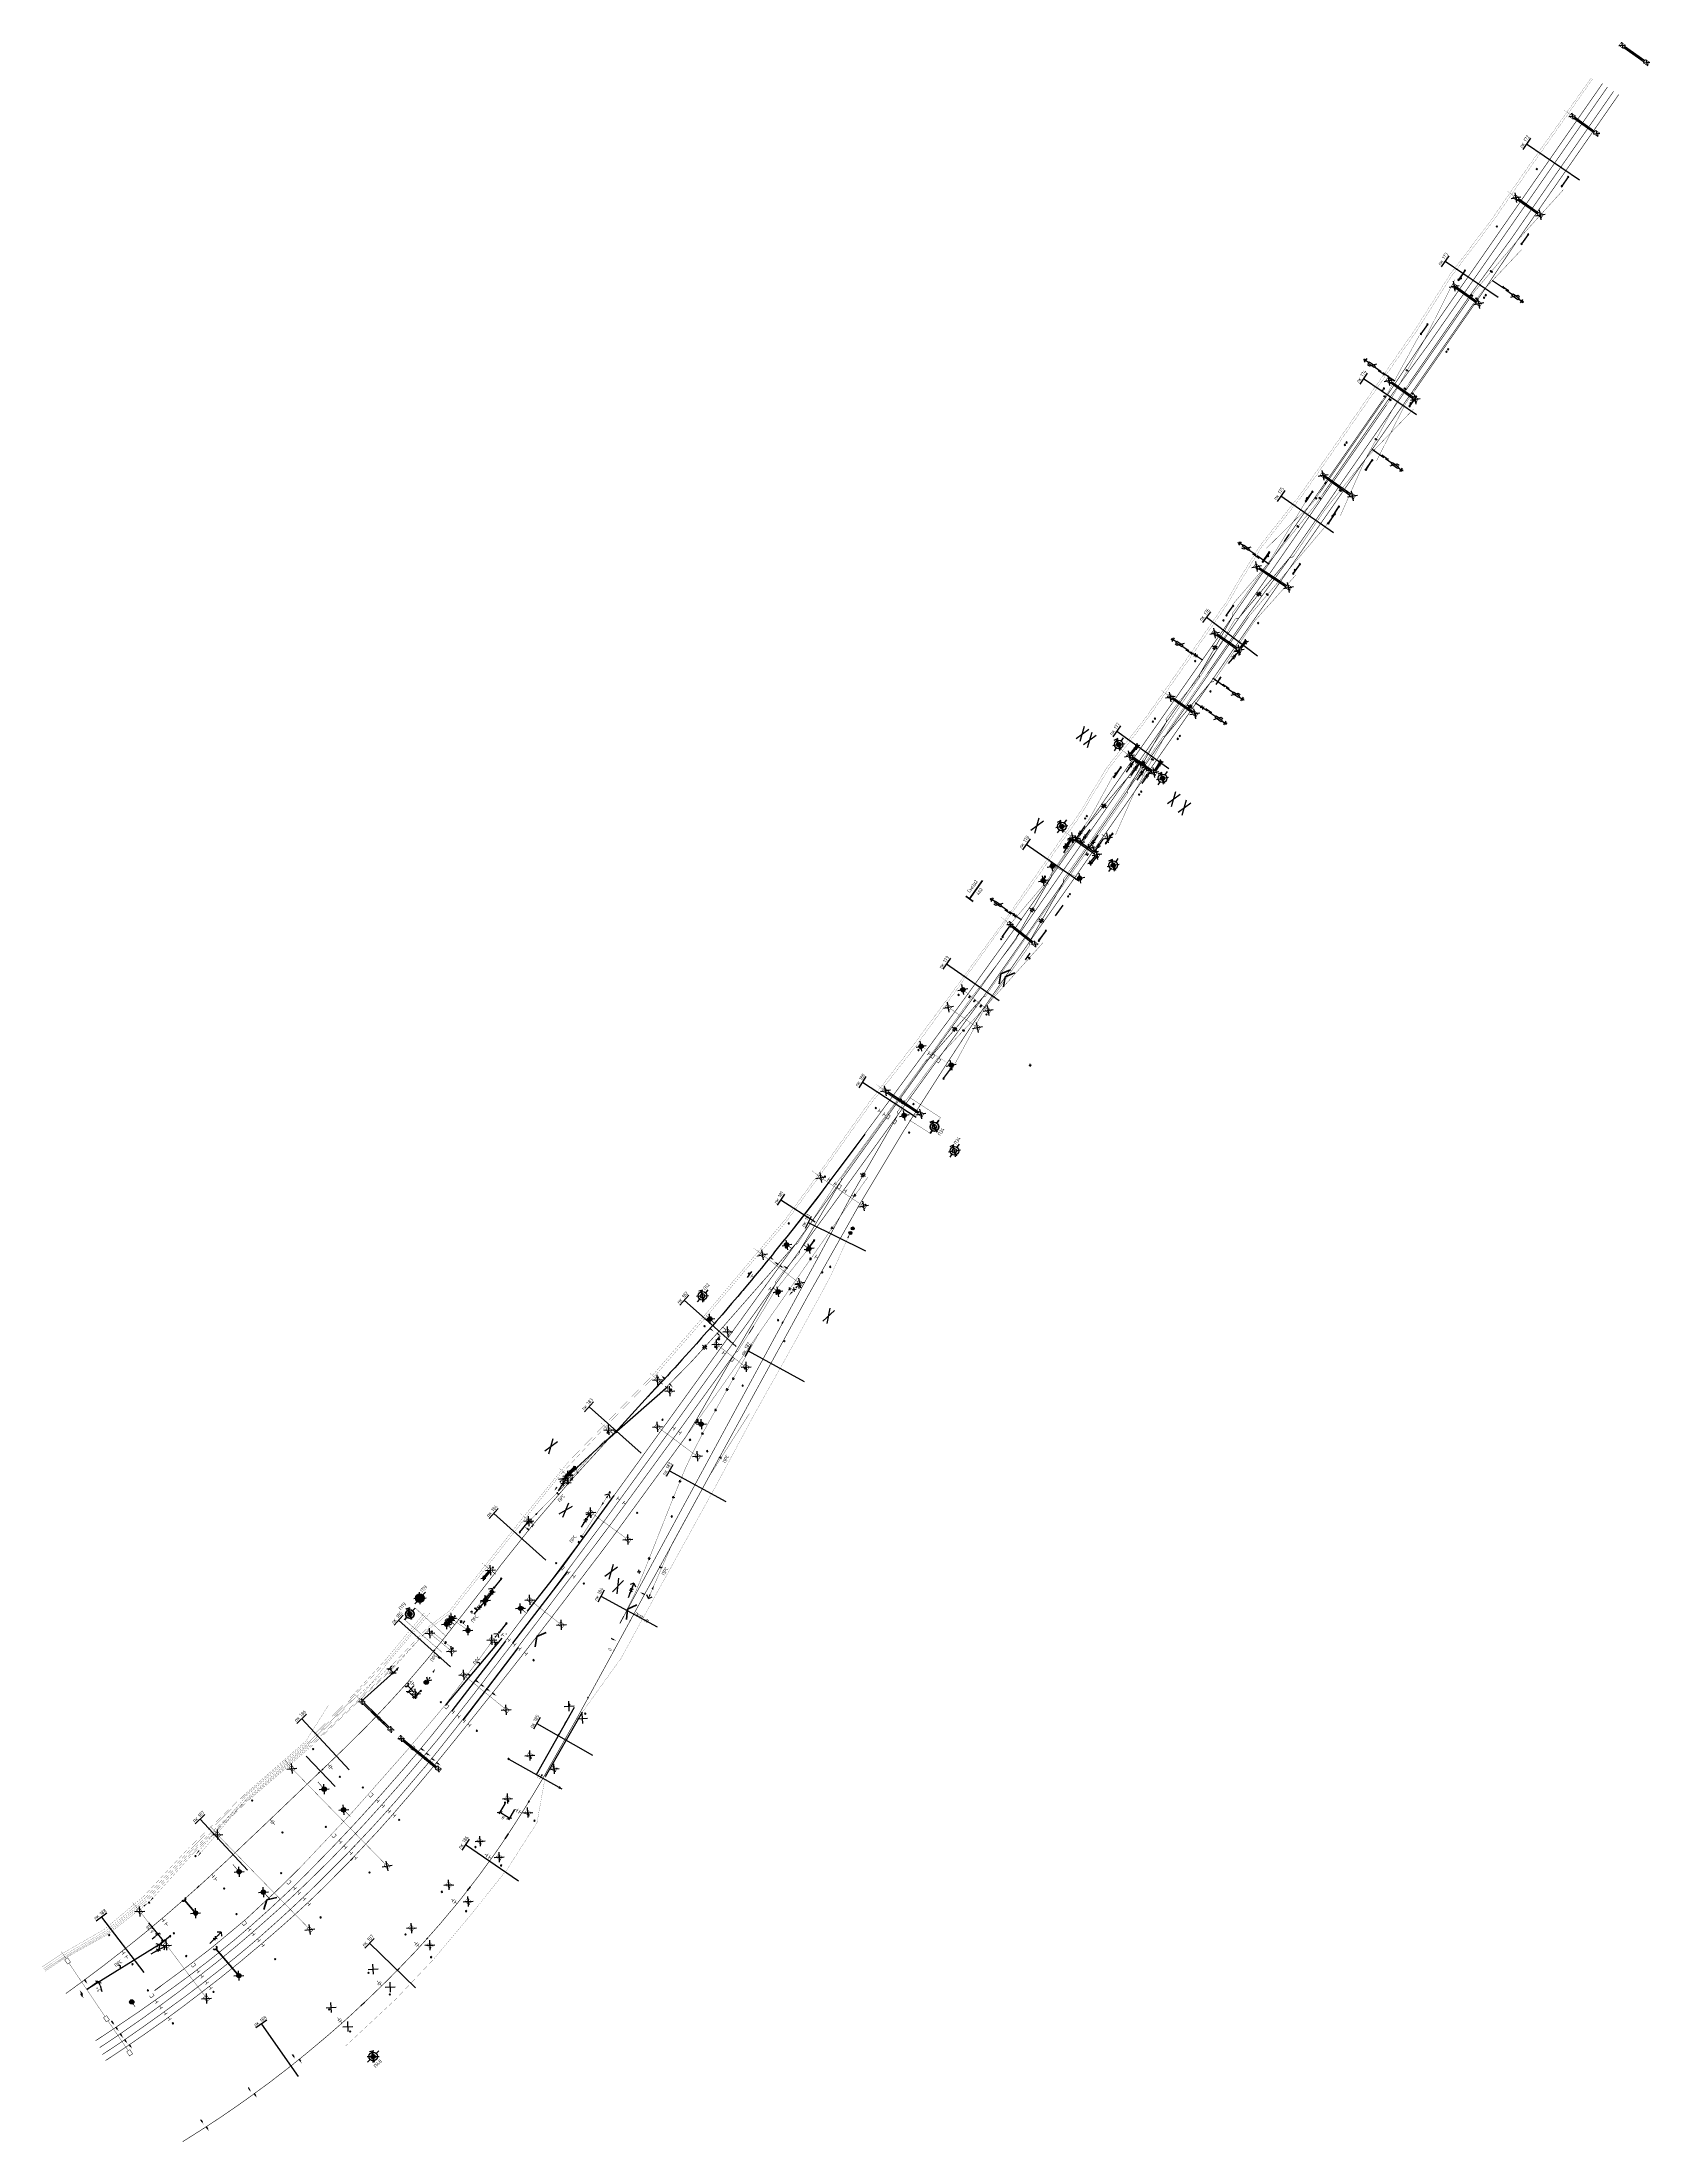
# Model space of a CAD drawing. Header units: metres. Extents: x 7125 to 11673, y -5803 to -4152.
# Drawn here: x 10548 to 11673, y -5621 to -4152 of the extents above.
import ezdxf
from ezdxf.enums import TextEntityAlignment as Align

# ---------------------------------------------------------------- set-up
doc = ezdxf.new("R2010")
doc.units = ezdxf.units.M
doc.linetypes.add('HIDDEN', pattern=[0.375, 0.25, -0.125])
doc.layers.get('Defpoints').update_dxf_attribs({"color": 4})
for name, color, linetype in [('DEMONTAG', 1, 'Continuous'), ('N_opn', 1, 'Continuous'), ('P_piket (новые)', 7, 'Continuous'), ('P_ps_psi_prs_2 ЭТАП', 1, 'Continuous'), ('P_userhelp_1', 6, 'Continuous'), ('P_userhelp_стойки', 1, 'Continuous'), ('S_opor', 7, 'Continuous'), ('S_p_podves_1КП', 7, 'Continuous'), ('S_zig', 7, 'Continuous'), ('S_ZIGZAG', 7, 'Continuous'), ('Демонтаж пути', 1, 'Continuous'), ('КС_ОПОРЫ В МАСШТАБЕ', 6, 'Continuous'), ('непрорисоанный путь', 7, 'Continuous')]:
    doc.layers.add(name, color=color, linetype=linetype)
for name, color, linetype, lineweight in [('N_p_podves_1КП', 1, 'Continuous', 40), ('N_p_podves_2КП', 1, 'Continuous', 40), ('МГТ_СТ_УКЛОН', 10, 'Continuous', 18)]:
    doc.layers.add(name, color=color, linetype=linetype, lineweight=lineweight)
doc.layers.get('P_userhelp_1').off()
doc.styles.add('00 ТЭЛП  25', font='gost.shx', dxfattribs={"height": 2.5})
doc.styles.add('00 ТЭЛП 00', font='gost.shx')
doc.styles.add('GostB_TTF', font='')
doc.styles.get("Standard").update_dxf_attribs({"font": 'arial.ttf'})
doc.styles.add('Уклоноуказатели', font='SPDS.shx', dxfattribs={"oblique": 15, "height": 2})
doc.styles.add('Шаблон 1.5', font='simplex.shx', dxfattribs={"height": 1.5})
doc.styles.add('Шаблон 2.5', font='simplex.shx', dxfattribs={"width": 0.7, "oblique": 15, "height": 2.5})
doc.styles.get('GostB_TTF').set_extended_font_data('GOST type B')
doc.linetypes.add('ВЛ2', pattern='A,15.3,-2.35,["WL",GostB_TTF,S=1.5,R=0,X=-1.2,Y=-0.75],-2.35', length=20)
doc.linetypes.add('Волновод', pattern='A,100.7,-7.2,["~",Standard,S=2.5,R=0,X=-2.54,Y=-1.4],-4.35', length=112.25)
doc.linetypes.add('Волновод1', pattern='A,35.8,-2.1,["~",GostB_TTF,S=3,R=0,X=-1.1,Y=-1.05],-2.1', length=40)
doc.linetypes.add('ВОЛС1', pattern='A,33.6,-3.2,["ВОЛС",GostB_TTF,S=1.5,R=0,X=-2.2,Y=-0.75],-3.2', length=40)
doc.linetypes.add('Кабель1', pattern='A,35.3,-2.35,["WK",GostB_TTF,S=1.5,R=0,X=-1.4,Y=-0.75],-2.35', length=40)
doc.dimstyles.new('ISO-25', dxfattribs={"dimtxt": 2.5, "dimasz": 2.5, "dimexe": 1.25, "dimexo": 0.625, "dimtad": 1, "dimtxsty": '00 ТЭЛП  25', "dimblk": 'OBLIQUE', "dimcen": 2.5, "dimadec": 0, "dimazin": 0, "dimtfac": 1, "dimtmove": 0, "dimatfit": 3, "dimfxl": 1, "dimarcsym": 0})

# ---------------------------------------------------------------- blocks, each defined once
blk = doc.blocks.new('S_OPOR_GB')
h = blk.add_hatch(color=256)
edge = h.paths.add_edge_path()
edge.add_arc((0, 0), 1.5, 0, 360)
at = {"ltscale": 0.8}
blk.add_circle((0, 0), 1.5, dxfattribs=at)
blk = doc.blocks.new('S_OPOR_GB_BKONS_BKRON')
blk.add_blockref('S_OPOR_GB', (0, 0))
blk = doc.blocks.new('*U279')
at = {"lineweight": 40, "ltscale": 0.8, "const_width": 0.4}
blk.add_lwpolyline([(0, -1.5), (0, -6.7)], dxfattribs=at)
blk.add_blockref('S_OPOR_GB_BKONS_BKRON', (0, 0))
blk = doc.blocks.new('*U265')
at = {"const_width": 0.3}
blk.add_lwpolyline([(-1.3, 1.75), (1.3, 1.75), (1.3, -1.75), (-1.3, -1.75)], close=True, dxfattribs=at)
at = {"layer": 'Defpoints'}
blk.add_point((0, 0), dxfattribs=at)
blk = doc.blocks.new('*U272')
for p, q in [((-0.5, 6), (-0.5, -18.6)), ((0.5, 6), (0.5, -18.6)), ((-0.5, -1.8), (-0.5, -18.6)), ((0.5, -1.8), (0.5, -18.6))]:
    blk.add_line(p, q)
at = {"layer": 'Defpoints'}
for p, q in [((-1.5, 9.5), (1.5, 6)), ((1.5, 9.5), (-1.5, 6)), ((-1.5, -18.6), (1.5, -22.1)), ((1.5, -18.6), (-1.5, -22.1))]:
    blk.add_line(p, q, dxfattribs=at)
at = {"layer": 'Defpoints', "const_width": 0.15}
for points in [[(-1.5, 9.5), (1.5, 9.5), (1.5, 6), (-1.5, 6)], [(-1.5, -18.6), (1.5, -18.6), (1.5, -22.1), (-1.5, -22.1)]]:
    blk.add_lwpolyline(points, close=True, dxfattribs=at)
blk = doc.blocks.new('N_KRON')
at = {"color": 0, "ltscale": 0.8, "const_width": 0.2}
blk.add_lwpolyline([(0, 3), (0, 0)], dxfattribs=at)
at = {"color": 1, "ltscale": 0.8, "const_width": 0.2}
blk.add_lwpolyline([(0, 3), (0, 3)], dxfattribs=at)
at = {"layer": 'Defpoints', "ltscale": 0.8, "const_width": 0.1}
blk.add_lwpolyline([(0, 6), (0, 3)], dxfattribs=at)
blk = doc.blocks.new('*U361')
at = {"const_width": 0.3}
blk.add_lwpolyline([(-1.3, 1.75), (1.3, 1.75), (1.3, -1.75), (-1.3, -1.75)], close=True, dxfattribs=at)
at = {"layer": 'Defpoints'}
blk.add_point((0, 0), dxfattribs=at)
at = {"color": 0}
blk.add_blockref('N_KRON', (0, 1.75), dxfattribs=at)
blk = doc.blocks.new('A$C62177B7A')
for p, q in [((-0.335, 0.335), (-0.335, -0.335)), ((0.335, 0.335), (-0.335, 0.335)), ((0.335, -0.335), (0.335, 0.335)), ((-0.335, -0.335), (0.335, -0.335))]:
    blk.add_line(p, q)
at = {"layer": 'Defpoints'}
for p, q in [((-0.335, 0.335), (0.335, -0.335)), ((0.335, 0.335), (-0.335, -0.335)), ((-0.335, 0), (0.335, 0)), ((0, 0.335), (0, -0.335))]:
    blk.add_line(p, q, dxfattribs=at)
blk = doc.blocks.new('*U85')
for p, q in [((0.11, 0.605), (-0.11, 0.605)), ((-0.11, 0.605), (-0.11, 0.065)), ((-0.11, 0.065), (0.11, 0.065)), ((0.11, 0.065), (0.11, 0.605))]:
    blk.add_line(p, q)
at = {"layer": 'Defpoints'}
for p, q in [((0.11, 0.065), (-0.11, 0.605)), ((-0.11, 0.065), (0.11, 0.605)), ((0.11, 0.335), (-0.11, 0.335)), ((0, 0.065), (0, 0.605))]:
    blk.add_line(p, q, dxfattribs=at)
blk.add_blockref('A$C62177B7A', (0, 0.335))
blk = doc.blocks.new('_Стойка без подкоса')
at = {"layer": 'P_userhelp_стойки', "color": 0, "ltscale": 0.5, "const_width": 0.32}
blk.add_lwpolyline([(0, 0), (0, -1.9), (1.4, -1.9), (-1.4, -1.9)], dxfattribs=at)
blk = doc.blocks.new('*U270')
blk.add_blockref('_Стойка без подкоса', (0, 1.9))
blk = doc.blocks.new('*U264')
at = {"lineweight": 40, "ltscale": 0.8, "const_width": 0.4}
blk.add_lwpolyline([(0, -1.5), (0, -6.7)], dxfattribs=at)
blk.add_blockref('S_OPOR_GB_BKONS_BKRON', (0, 0))
blk = doc.blocks.new('*U278')
at = {"lineweight": 40, "ltscale": 2}
blk.add_line((0, -1.5), (0, -11.5), dxfattribs=at)
blk.add_arc((0, -13), 1.5, 0, 180, dxfattribs=at)
blk.add_blockref('S_OPOR_GB_BKONS_BKRON', (0, 0))
blk = doc.blocks.new('*U280')
at = {"lineweight": 40, "ltscale": 2}
blk.add_line((0, -1.7), (0, -7.8), dxfattribs=at)
at = {"const_width": 0.3}
blk.add_lwpolyline([(-1.3, 1.7), (1.3, 1.7), (1.3, -1.7), (-1.3, -1.7)], close=True, dxfattribs=at)
at = {"lineweight": 40, "ltscale": 2}
blk.add_arc((0, -9.3), 1.5, 0, 180, dxfattribs=at)
at = {"layer": 'Defpoints'}
blk.add_point((0, 0), dxfattribs=at)
blk = doc.blocks.new('*U281')
at = {"lineweight": 40, "ltscale": 2}
blk.add_line((0, -1.5), (0, -24.5), dxfattribs=at)
blk.add_arc((0, -26), 1.5, 0, 180, dxfattribs=at)
blk.add_blockref('S_OPOR_GB_BKONS_BKRON', (0, 0))
blk = doc.blocks.new('*U480')
at = {"const_width": 0.3}
blk.add_lwpolyline([(-1.3, 1.75), (1.3, 1.75), (1.3, -1.75), (-1.3, -1.75)], close=True, dxfattribs=at)
at = {"layer": 'Defpoints'}
blk.add_point((0, 0), dxfattribs=at)
blk = doc.blocks.new('*U317')
for p, q in [((-0.5, 11.6), (-0.5, -18.6)), ((0.5, 11.6), (0.5, -18.6)), ((-0.5, -1.8), (-0.5, -18.6)), ((0.5, -1.8), (0.5, -18.6))]:
    blk.add_line(p, q)
at = {"layer": 'Defpoints'}
for p, q in [((-1.5, 15.1), (1.5, 11.6)), ((1.5, 15.1), (-1.5, 11.6)), ((-1.5, -18.6), (1.5, -22.1)), ((1.5, -18.6), (-1.5, -22.1))]:
    blk.add_line(p, q, dxfattribs=at)
at = {"layer": 'Defpoints', "const_width": 0.15}
for points in [[(-1.5, 15.1), (1.5, 15.1), (1.5, 11.6), (-1.5, 11.6)], [(-1.5, -18.6), (1.5, -18.6), (1.5, -22.1), (-1.5, -22.1)]]:
    blk.add_lwpolyline(points, close=True, dxfattribs=at)
blk = doc.blocks.new('_Стойка пер.')
at = {"layer": 'P_userhelp_стойки', "color": 0, "ltscale": 0.5, "const_width": 0.32}
blk.add_lwpolyline([(1.4, 0), (1.4, -1.8), (-1.4, -1.8), (-1.4, 0)], dxfattribs=at)
blk = doc.blocks.new('*U121')
blk.add_blockref('_Стойка пер.', (0, 1.8))
blk = doc.blocks.new('*U326')
at = {"lineweight": -3}
for q in [(-2.4, -1.4), (-1.4, 2.4)]:
    blk.add_line((0, 0), q, dxfattribs=at)
blk.add_solid([(-6.7, 2.4), (-6.9, 1.2), (-9.7, 2.5)], dxfattribs=at)
at = {"lineweight": -3, "extrusion": (-3.4133e-17, -9.39944e-17, -1)}
blk.add_solid([(3.1, 0.2), (2.8, 1.3), (0, 0)], dxfattribs=at)
blk = doc.blocks.new('Z_DEMONT')
at = {"color": 1, "lineweight": -3, "ltscale": 0.8}
for p, q in [((-1, 1), (1, -1)), ((-1, -1), (1, 1))]:
    blk.add_line(p, q, dxfattribs=at)
blk = doc.blocks.new('D_A_PKOMP')
at = {"lineweight": -3}
for q in [(1.8, 2.2), (11.1, 1.1), (2.2, -1.8)]:
    blk.add_line((0, 0), q, dxfattribs=at)
at = {"lineweight": -3, "extrusion": (0, 1e-16, -1)}
blk.add_solid([(-2.9, 0.9), (-3.1, -0.3), (0, 0)], dxfattribs=at)
at = {"lineweight": -3}
blk.add_solid([(7.1, 0), (6.9, 1.2), (10, 1)], dxfattribs=at)
at = {"linetype": 'Волновод'}
blk.add_blockref('Z_DEMONT', (5.1, 0.5), dxfattribs=at)
blk = doc.blocks.new('*U889')
at = {"color": 0, "rotation": 164.8516428226497}
blk.add_blockref('D_A_PKOMP', (0, 0), dxfattribs=at)
blk = doc.blocks.new('*U331')
blk.add_blockref('S_OPOR_GB_BKONS_BKRON', (0, 0))
blk = doc.blocks.new('*U363')
at = {"lineweight": -3}
for q in [(1.1, 2.6), (2.6, -1.1)]:
    blk.add_line((0, 0), q, dxfattribs=at)
at = {"lineweight": -3, "extrusion": (-2.69422e-17, 9.63022e-17, -1)}
blk.add_solid([(-2.6, 1.6), (-3, 0.5), (0, 0)], dxfattribs=at)
at = {"lineweight": -3}
blk.add_solid([(6.8, 1.9), (6.3, 3), (9.3, 3.7)], dxfattribs=at)
blk = doc.blocks.new('*U865')
at = {"lineweight": -3}
for q in [(1.4, 2.4), (2.4, -1.4)]:
    blk.add_line((0, 0), q, dxfattribs=at)
at = {"lineweight": -3, "extrusion": (-1.59297e-17, 9.87231e-17, -1)}
blk.add_solid([(-2.8, 1.3), (-3.1, 0.2), (0, 0)], dxfattribs=at)
at = {"lineweight": -3}
blk.add_solid([(7, 1.2), (6.6, 2.3), (9.7, 2.6)], dxfattribs=at)
blk = doc.blocks.new('*U339')
at = {"lineweight": 40, "ltscale": 0.8, "const_width": 0.4}
blk.add_lwpolyline([(0, -1.5), (0, -4.1)], dxfattribs=at)
blk.add_blockref('S_OPOR_GB_BKONS_BKRON', (0, 0))
blk = doc.blocks.new('*U863')
blk.add_blockref('S_OPOR_GB_BKONS_BKRON', (0, 0))
blk = doc.blocks.new('*U306')
at = {"ltscale": 0.8}
h = blk.add_hatch(color=256, dxfattribs=at)
edge = h.paths.add_edge_path()
edge.add_arc((0, 0), 0.411, 0, 360)
blk.add_line((0, 0), (0, -1.6), dxfattribs=at)
blk.add_solid([(-0.3, -1.6), (0.3, -1.6), (0, -3.6)], dxfattribs=at)
at = {"ltscale": 0.8, "style": 'Шаблон 1.5', "flags": 4}
blk.add_attdef('N_ZIG_ZNACHENIE', text='', height=1.5, dxfattribs=at).set_placement((0, 0.9), align=Align.CENTER)
blk = doc.blocks.new('*U362')
at = {"ltscale": 0.8}
h = blk.add_hatch(color=256, dxfattribs=at)
edge = h.paths.add_edge_path()
edge.add_arc((0, 0), 0.411, 0, 360, ccw=False)
blk.add_line((0, 0), (0, 1.6), dxfattribs=at)
blk.add_solid([(-0.3, 1.6), (0.3, 1.6), (0, 3.6)], dxfattribs=at)
at = {"ltscale": 0.8, "style": 'Шаблон 1.5', "flags": 4}
blk.add_attdef('N_ZIG_ZNACHENIE', text='', height=1.5, dxfattribs=at).set_placement((0, 0.9), align=Align.CENTER)
blk = doc.blocks.new('*U348')
at = {"lineweight": 40, "ltscale": 0.8, "const_width": 0.4}
blk.add_lwpolyline([(0, -1.5), (0, -4.8)], dxfattribs=at)
blk.add_blockref('S_OPOR_GB_BKONS_BKRON', (0, 0))
blk = doc.blocks.new('D_A_JESTK')
at = {"lineweight": -3}
for q in [(-11.1, -0.9), (-2.2, 1.8), (-1.8, -2.2)]:
    blk.add_line((0, 0), q, dxfattribs=at)
at = {"lineweight": -3, "extrusion": (0, -1e-16, -1)}
blk.add_solid([(3, -0.8), (3.1, 0.3), (0, 0)], dxfattribs=at)
at = {"linetype": 'Волновод'}
blk.add_blockref('Z_DEMONT', (-6, -0.5), dxfattribs=at)
blk = doc.blocks.new('*U327')
at = {"color": 0, "rotation": 344.6194373827016}
blk.add_blockref('D_A_JESTK', (0, 0), dxfattribs=at)
blk = doc.blocks.new('*U383')
at = {"ltscale": 0.8}
for p in [(-6.3, -3.4), (6.3, -3.6)]:
    blk.add_line(p, (0, 0), dxfattribs=at)
for points in [[(-3.9, -1.6), (-3.5, -2.5), (-6.3, -3.4)], [(3.9, -1.7), (3.4, -2.5), (6.3, -3.6)]]:
    blk.add_solid(points, dxfattribs=at)
blk = doc.blocks.new('*U384')
at = {"lineweight": 40, "ltscale": 2}
blk.add_line((0, -1.7), (0, -3.4), dxfattribs=at)
at = {"const_width": 0.3}
blk.add_lwpolyline([(-1.3, 1.7), (1.3, 1.7), (1.3, -1.7), (-1.3, -1.7)], close=True, dxfattribs=at)
at = {"lineweight": 40, "ltscale": 2}
blk.add_arc((0, -4.9), 1.5, 0, 180, dxfattribs=at)
at = {"layer": 'Defpoints'}
blk.add_point((0, 0), dxfattribs=at)
blk = doc.blocks.new('*U385')
at = {"ltscale": 0.8}
h = blk.add_hatch(color=0, dxfattribs=at)
edge = h.paths.add_edge_path()
edge.add_arc((0.1, 0.3), 0.411, 0, 360)
h = blk.add_hatch(color=0, dxfattribs=at)
edge = h.paths.add_edge_path()
edge.add_arc((0.1, -1.4), 0.411, 0, 360)
at = {"color": 0, "ltscale": 0.8}
blk.add_arc((0, -0.6), 0.845, 270.6614, 89.3386, dxfattribs=at)
at = {"color": 0, "ltscale": 0.8, "style": 'Шаблон 1.5', "flags": 4}
blk.add_attdef('N_PRS', text='', height=1.5, dxfattribs=at).set_placement((0.2, 0.7), align=Align.CENTER)
blk = doc.blocks.new('*U386')
at = {"ltscale": 0.8}
h = blk.add_hatch(color=0, dxfattribs=at)
edge = h.paths.add_edge_path()
edge.add_arc((0.1, 0.2), 0.411, 0, 360)
h = blk.add_hatch(color=0, dxfattribs=at)
edge = h.paths.add_edge_path()
edge.add_arc((0.1, -1.4), 0.411, 0, 360)
at = {"color": 0, "ltscale": 0.8}
blk.add_arc((0.1, -0.6), 0.821, 268.9552, 91.0448, dxfattribs=at)
at = {"color": 0, "ltscale": 0.8, "style": 'Шаблон 1.5', "flags": 4}
blk.add_attdef('N_PRS', text='', height=1.5, dxfattribs=at).set_placement((0.2, 0.7), align=Align.CENTER)
blk = doc.blocks.new('Z_A_PROVOD')
at = {"ltscale": 10}
blk.add_solid([(3, 0.5), (3, -0.5), (0, 0)], dxfattribs=at)
blk = doc.blocks.new('*U516')
at = {"const_width": 0.3}
blk.add_lwpolyline([(-1.3, 1.75), (1.3, 1.75), (1.3, -1.75), (-1.3, -1.75)], close=True, dxfattribs=at)
at = {"layer": 'Defpoints'}
blk.add_point((0, 0), dxfattribs=at)
blk = doc.blocks.new('*U620')
at = {"const_width": 0.3}
blk.add_lwpolyline([(-1.3, 1.75), (1.3, 1.75), (1.3, -1.75), (-1.3, -1.75)], close=True, dxfattribs=at)
at = {"layer": 'Defpoints'}
blk.add_point((0, 0), dxfattribs=at)
at = {"color": 0}
blk.add_blockref('N_KRON', (0, 1.75), dxfattribs=at)
blk = doc.blocks.new('*U623')
at = {"const_width": 0.3}
blk.add_lwpolyline([(-1.3, 1.75), (1.3, 1.75), (1.3, -1.75), (-1.3, -1.75)], close=True, dxfattribs=at)
at = {"layer": 'Defpoints'}
blk.add_point((0, 0), dxfattribs=at)
at = {"color": 0}
blk.add_blockref('N_KRON', (0, 1.75), dxfattribs=at)
blk = doc.blocks.new('*U518')
blk.add_blockref('S_OPOR_GB_BKONS_BKRON', (0, 0))
blk = doc.blocks.new('*U515')
at = {"const_width": 0.3}
blk.add_lwpolyline([(-1.3, 1.7), (1.3, 1.7), (1.3, -1.7), (-1.3, -1.7)], close=True, dxfattribs=at)
at = {"color": 0, "ltscale": 0.8, "const_width": 0.4}
blk.add_lwpolyline([(0, -1.7), (0, -4.8)], dxfattribs=at)
at = {"layer": 'Defpoints'}
blk.add_point((0, 0), dxfattribs=at)
blk = doc.blocks.new('*U517')
at = {"lineweight": 40, "ltscale": 0.8, "const_width": 0.4}
blk.add_lwpolyline([(0, -1.5), (0, -4.5)], dxfattribs=at)
blk.add_blockref('S_OPOR_GB_BKONS_BKRON', (0, 0))
blk = doc.blocks.new('*U942')
at = {"lineweight": 40, "ltscale": 2}
blk.add_line((0, -1.5), (0, -3), dxfattribs=at)
blk.add_arc((0, -4.5), 1.5, 0, 180, dxfattribs=at)
blk.add_blockref('S_OPOR_GB_BKONS_BKRON', (0, 0))
blk = doc.blocks.new('*U176')
at = {"const_width": 0.3}
blk.add_lwpolyline([(-1.3, 1.7), (1.3, 1.7), (1.3, -1.7), (-1.3, -1.7)], close=True, dxfattribs=at)
at = {"color": 0, "ltscale": 0.8, "const_width": 0.4}
blk.add_lwpolyline([(0, -1.7), (0, -4.8)], dxfattribs=at)
at = {"layer": 'Defpoints'}
blk.add_point((0, 0), dxfattribs=at)
at = {"color": 0}
blk.add_blockref('N_KRON', (0, 1.7), dxfattribs=at)
blk = doc.blocks.new('*U338')
at = {"lineweight": -3}
for q in [(1.5, 2.4), (2.4, -1.5)]:
    blk.add_line((0, 0), q, dxfattribs=at)
at = {"lineweight": -3, "extrusion": (-1.42859e-17, 9.89743e-17, -1)}
blk.add_solid([(-2.8, 1.3), (-3.1, 0.1), (0, 0)], dxfattribs=at)
at = {"lineweight": -3}
blk.add_solid([(7, 1.1), (6.7, 2.2), (9.7, 2.4)], dxfattribs=at)
blk = doc.blocks.new('N_OTTG2')
at = {"color": 0, "ltscale": 0.8}
for p, q in [((-8, 1), (-8, -1)), ((-6.7, 0), (-8, 1)), ((-1.4, 0.5), (-7.4, 0.5)), ((-8, -1), (-6.7, 0)), ((-1.4, -0.5), (-7.4, -0.5))]:
    blk.add_line(p, q, dxfattribs=at)
blk = doc.blocks.new('Существующие оттяжки')
at = {"linetype": 'Волновод'}
blk.add_blockref('N_OTTG2', (0, 0), dxfattribs=at)
blk = doc.blocks.new('S_IZ_SECTION')
at = {"color": 0, "lineweight": 30, "ltscale": 0.8}
for p, q in [((-0.2, -1), (-0.2, 1)), ((1, -2), (1, 2)), ((2.2, 1), (2.2, -1))]:
    blk.add_line(p, q, dxfattribs=at)
at = {"color": 7, "ltscale": 0.5, "true_color": 0xffffff, "const_width": 0.313, "flags": 128}
blk.add_lwpolyline([(0.4, 1), (0.4, -1)], dxfattribs=at)
at = {"color": 7, "ltscale": 0.3, "true_color": 0xffffff, "const_width": 0.313, "flags": 128}
blk.add_lwpolyline([(1.6, 1), (1.6, -1)], dxfattribs=at)
at = {"color": 0, "ltscale": 0.8, "style": 'Шаблон 2.5', "flags": 4}
blk.add_attdef('N_IZ_SECTION', text='', height=2.5, dxfattribs=at).set_placement((1.1, 7.7), align=Align.CENTER)
blk = doc.blocks.new('N_OTTG-dv-2')
at = {"color": 0, "ltscale": 0.8}
for p, q in [((1.4, 0.5), (7.4, 0.5)), ((6.7, 0), (8, 1)), ((8, -1), (6.7, 0)), ((8, 0), (9.4, 1)), ((8, 1), (8, -1)), ((9.4, -1), (8, 0)), ((9.4, 1), (9.4, -1)), ((1.4, -0.5), (7.4, -0.5))]:
    blk.add_line(p, q, dxfattribs=at)
blk = doc.blocks.new('*U853')
at = {"linetype": 'Волновод', "rotation": 180}
blk.add_blockref('N_OTTG-dv-2', (0, 0), dxfattribs=at)
blk = doc.blocks.new('*U531')
at = {"lineweight": -3}
for q in [(1.9, 2.1), (2.1, -1.9)]:
    blk.add_line((0, 0), q, dxfattribs=at)
at = {"lineweight": -3, "extrusion": (4.51556e-18, 9.9898e-17, -1)}
blk.add_solid([(-3, 0.8), (-3, -0.4), (0, 0)], dxfattribs=at)
at = {"lineweight": -3}
blk.add_solid([(7.1, -0.3), (7, 0.9), (10, 0.5)], dxfattribs=at)
blk = doc.blocks.new('*U553')
at = {"lineweight": -3}
for q in [(-2.4, 1.5), (-1.5, -2.4)]:
    blk.add_line((0, 0), q, dxfattribs=at)
at = {"lineweight": -3, "extrusion": (1.25499e-17, -9.92094e-17, -1)}
blk.add_solid([(2.8, -1.2), (3.1, -0.1), (0, 0)], dxfattribs=at)
at = {"lineweight": -3}
blk.add_solid([(-7, -0.9), (-6.7, -2.1), (-9.8, -2.2)], dxfattribs=at)
blk = doc.blocks.new('S_ZIG_0')
at = {"ltscale": 0.8}
h = blk.add_hatch(color=256, dxfattribs=at)
edge = h.paths.add_edge_path()
edge.add_arc((0, 0), 0.411, -180, 180)
at = {"ltscale": 0.8, "style": 'Шаблон 1.5', "flags": 4}
blk.add_attdef('N_ZIG_0', text='', height=1.5, dxfattribs=at).set_placement((0, 0.8), align=Align.CENTER)
blk = doc.blocks.new('*U559')
for p, q in [((4.7, 16.3), (-4.7, 16.3)), ((0, 16.3), (0, -28.5))]:
    blk.add_line(p, q)
blk = doc.blocks.new('Z_POINT')
at = {"ltscale": 0.8}
h = blk.add_hatch(color=0, dxfattribs=at)
edge = h.paths.add_edge_path()
edge.add_arc((0, 0), 0.411, -180, 180)
blk = doc.blocks.new('*U578')
at = {"xscale": -1, "rotation": 180}
blk.add_blockref('_Стойка без подкоса', (0, -1.9), dxfattribs=at)
blk = doc.blocks.new('*U591')
at = {"xscale": -1, "rotation": 180}
blk.add_blockref('_Стойка пер.', (0, -1.8), dxfattribs=at)
blk = doc.blocks.new('*U1224')
for p, q in [((0, 0), (-7.5, 0)), ((0.4, 0.3), (-0.3, 0.3)), ((-0.3, 0.3), (-0.3, -0.3)), ((0.4, -0.3), (0.4, 0.3)), ((-0.3, -0.3), (0.4, -0.3))]:
    blk.add_line(p, q)
at = {"layer": 'Defpoints'}
for p, q in [((-0.3, -0.3), (0.4, 0.3)), ((-0.3, 0.3), (0.4, -0.3)), ((0, 0.3), (0, -0.3)), ((-0.3, 0), (0.4, 0))]:
    blk.add_line(p, q, dxfattribs=at)
blk = doc.blocks.new('*U854')
at = {"linetype": 'Волновод', "xscale": -1, "rotation": 180}
blk.add_blockref('N_OTTG-dv-2', (0, 0), dxfattribs=at)
blk = doc.blocks.new('*U552')
at = {"linetype": 'Волновод', "xscale": -1}
blk.add_blockref('N_OTTG2', (0, 0), dxfattribs=at)
blk = doc.blocks.new('S_ZIG')
h = blk.add_hatch(color=256)
edge = h.paths.add_edge_path()
edge.add_arc((-0.1, 0.1), 0.411, 0, 360)
blk.add_line((-0.1, 0.1), (-0.1, -1.5))
blk.add_solid([(-0.4, -1.5), (0.2, -1.5), (-0.1, -3.5)])
blk = doc.blocks.new('S_KRON')
at = {"lineweight": 40, "ltscale": 0.8, "const_width": 0.2}
blk.add_lwpolyline([(0, 3), (0, 0)], dxfattribs=at)
at = {"layer": 'Defpoints', "lineweight": 40, "ltscale": 0.8, "const_width": 0.1}
blk.add_lwpolyline([(0, 6), (0, 3)], dxfattribs=at)
blk = doc.blocks.new('*U621')
at = {"lineweight": 40, "ltscale": 0.8, "const_width": 0.4}
blk.add_lwpolyline([(0, -1.5), (0, -4.5)], dxfattribs=at)
for name, p in [('S_OPOR_GB_BKONS_BKRON', (0, 0)), ('S_KRON', (0, 1.5))]:
    blk.add_blockref(name, p)
blk = doc.blocks.new('*U622')
for p, q in [((-0.5, 7.5), (-0.5, -18.6)), ((0.5, 7.5), (0.5, -18.6)), ((-0.5, -1.8), (-0.5, -18.6)), ((0.5, -1.8), (0.5, -18.6))]:
    blk.add_line(p, q)
at = {"layer": 'Defpoints'}
for p, q in [((-1.5, 11), (1.5, 7.5)), ((1.5, 11), (-1.5, 7.5)), ((-1.5, -18.6), (1.5, -22.1)), ((1.5, -18.6), (-1.5, -22.1))]:
    blk.add_line(p, q, dxfattribs=at)
at = {"layer": 'Defpoints', "const_width": 0.15}
for points in [[(-1.5, 11), (1.5, 11), (1.5, 7.5), (-1.5, 7.5)], [(-1.5, -18.6), (1.5, -18.6), (1.5, -22.1), (-1.5, -22.1)]]:
    blk.add_lwpolyline(points, close=True, dxfattribs=at)
blk = doc.blocks.new('*U158')
at = {"linetype": 'ByBlock'}
for p, q in [((-5.4, 0), (-3, 0)), ((-5.4, 0), (-3, 0)), ((-2.1, -3.5), (2.1, 3.5)), ((-2.1, -3.5), (2.1, 3.5)), ((0.8, 4.3), (3.4, 2.7)), ((0.8, 4.3), (3.4, 2.7)), ((5.7, 0), (3, 0)), ((5.7, 0), (3, 0))]:
    blk.add_line(p, q, dxfattribs=at)
for radius in [3, 3, 1.52, 1.52]:
    blk.add_circle((0, 0), radius, dxfattribs=at)
at = {"style": 'Шаблон 2.5', "flags": 4}
blk.add_attdef('(Л/Р)', (-4.9, 8.7), '', height=2.5, dxfattribs=at)
blk = doc.blocks.new('*U649')
for p, q in [((-0.5, 0), (-0.5, -18.6)), ((0.5, 0), (0.5, -18.6)), ((-0.5, -1.8), (-0.5, -18.6)), ((0.5, -1.8), (0.5, -18.6))]:
    blk.add_line(p, q)
at = {"layer": 'Defpoints'}
for p, q in [((-1.5, 3.5), (1.5, 0)), ((1.5, 3.5), (-1.5, 0)), ((-1.5, -18.6), (1.5, -22.1)), ((1.5, -18.6), (-1.5, -22.1))]:
    blk.add_line(p, q, dxfattribs=at)
at = {"layer": 'Defpoints', "const_width": 0.15}
for points in [[(-1.5, 3.5), (1.5, 3.5), (1.5, 0), (-1.5, 0)], [(-1.5, -18.6), (1.5, -18.6), (1.5, -22.1), (-1.5, -22.1)]]:
    blk.add_lwpolyline(points, close=True, dxfattribs=at)
blk = doc.blocks.new('*U651')
for p, q in [((-0.5, -1.3), (-0.5, -18.6)), ((-0.5, -1.8), (-0.5, -18.6)), ((0.5, -1.3), (0.5, -18.6)), ((0.5, -1.8), (0.5, -18.6))]:
    blk.add_line(p, q)
at = {"layer": 'Defpoints'}
for p, q in [((-1.5, 2.2), (1.5, -1.3)), ((1.5, 2.2), (-1.5, -1.3)), ((-1.5, -18.6), (1.5, -22.1)), ((1.5, -18.6), (-1.5, -22.1))]:
    blk.add_line(p, q, dxfattribs=at)
at = {"layer": 'Defpoints', "const_width": 0.15}
for points in [[(-1.5, 2.2), (1.5, 2.2), (1.5, -1.3), (-1.5, -1.3)], [(-1.5, -18.6), (1.5, -18.6), (1.5, -22.1), (-1.5, -22.1)]]:
    blk.add_lwpolyline(points, close=True, dxfattribs=at)
blk = doc.blocks.new('*U110')
at = {"color": 0, "rotation": 0.8680198642231063}
blk.add_blockref('D_A_JESTK', (0, 0), dxfattribs=at)
blk = doc.blocks.new('*U652')
at = {"color": 0, "rotation": 180}
blk.add_blockref('D_A_PKOMP', (0, 0), dxfattribs=at)
blk = doc.blocks.new('*U678')
at = {"linetype": 'ByBlock'}
h = blk.add_hatch(color=256, dxfattribs=at)
h.paths.add_polyline_path([(-1.5, 0, 0.263194), (-0.8, -1.3), (0.8, 1.3, 0.583289)])
h.paths.add_polyline_path([(-0.8, -1.3, 0.583289), (1.5, 0, 0.263194), (0.8, 1.3)])
h = blk.add_hatch(color=256, dxfattribs=at)
h.paths.add_polyline_path([(-1.5, 0, 0.263194), (-0.8, -1.3), (0.8, 1.3, 0.583289)])
h.paths.add_polyline_path([(-0.8, -1.3, 0.583289), (1.5, 0, 0.263194), (0.8, 1.3)])
for p, q in [((-5.4, 0), (-3, 0)), ((-5.4, 0), (-3, 0)), ((-2.1, -3.5), (2.1, 3.5)), ((-2.1, -3.5), (2.1, 3.5)), ((0.8, 4.3), (3.4, 2.7)), ((0.8, 4.3), (3.4, 2.7)), ((5.7, 0), (3, 0)), ((5.7, 0), (3, 0))]:
    blk.add_line(p, q, dxfattribs=at)
at = {"color": 1, "linetype": 'ByBlock', "lineweight": 30, "ltscale": 0.5}
for p, q in [((-3, -3), (3, 3)), ((-3, 3), (3, -3))]:
    blk.add_line(p, q, dxfattribs=at)
at = {"linetype": 'ByBlock'}
for radius in [3, 3, 1.52, 1.52]:
    blk.add_circle((0, 0), radius, dxfattribs=at)
blk = doc.blocks.new('*U659')
at = {"color": 0, "rotation": 175.0816882391772}
blk.add_blockref('D_A_PKOMP', (0, 0), dxfattribs=at)
blk = doc.blocks.new('*U655')
for p, q in [((-0.5, -1.1), (-0.5, -18.6)), ((-0.5, -1.8), (-0.5, -18.6)), ((0.5, -1.1), (0.5, -18.6)), ((0.5, -1.8), (0.5, -18.6))]:
    blk.add_line(p, q)
at = {"layer": 'Defpoints'}
for p, q in [((-1.5, 2.4), (1.5, -1.1)), ((1.5, 2.4), (-1.5, -1.1)), ((-1.5, -18.6), (1.5, -22.1)), ((1.5, -18.6), (-1.5, -22.1))]:
    blk.add_line(p, q, dxfattribs=at)
at = {"layer": 'Defpoints', "const_width": 0.15}
for points in [[(-1.5, 2.4), (1.5, 2.4), (1.5, -1.1), (-1.5, -1.1)], [(-1.5, -18.6), (1.5, -18.6), (1.5, -22.1), (-1.5, -22.1)]]:
    blk.add_lwpolyline(points, close=True, dxfattribs=at)
blk = doc.blocks.new('*U656')
for p, q in [((-0.5, -1.2), (-0.5, -18.6)), ((-0.5, -1.8), (-0.5, -18.6)), ((0.5, -1.2), (0.5, -18.6)), ((0.5, -1.8), (0.5, -18.6))]:
    blk.add_line(p, q)
at = {"layer": 'Defpoints'}
for p, q in [((-1.5, 2.3), (1.5, -1.2)), ((1.5, 2.3), (-1.5, -1.2)), ((-1.5, -18.6), (1.5, -22.1)), ((1.5, -18.6), (-1.5, -22.1))]:
    blk.add_line(p, q, dxfattribs=at)
at = {"layer": 'Defpoints', "const_width": 0.15}
for points in [[(-1.5, 2.3), (1.5, 2.3), (1.5, -1.2), (-1.5, -1.2)], [(-1.5, -18.6), (1.5, -18.6), (1.5, -22.1), (-1.5, -22.1)]]:
    blk.add_lwpolyline(points, close=True, dxfattribs=at)
blk = doc.blocks.new('S_OPN')
at = {"linetype": 'ByBlock', "ltscale": 2}
h = blk.add_hatch(color=256, dxfattribs=at)
edge = h.paths.add_edge_path()
edge.add_arc((0, 0), 0.513, 148.3023, 508.3023)
for p, q in [((-1.8, 20.2), (-1.8, 21.8)), ((2.2, 17), (-1.8, 20.2)), ((1.5, 24.8), (-1.5, 24.8)), ((-0.8, 25.5), (0.9, 25.5)), ((-0.7, 22.1), (0.7, 22.1)), ((-0.7, 17), (-0.7, 22.1)), ((0.7, 17), (-0.7, 17)), ((-0.3, 26), (0.3, 26)), ((0, 22.1), (0, 24.8)), ((0, 17), (0, 11.3)), ((0.7, 22.1), (0.7, 17))]:
    blk.add_line(p, q, dxfattribs=at)
for p, q in [((0, 11.3), (-1.1, 13.1)), ((0, 10), (-1.1, 8.2)), ((-0.8, 8.5), (-0.8, 12.9))]:
    blk.add_line(p, q)
at = {"ltscale": 0.8}
blk.add_line((0, 10), (0, 0), dxfattribs=at)
blk = doc.blocks.new('D_OPN')
at = {"linetype": 'Волновод'}
for name, p in [('S_OPN', (0, 0)), ('Z_DEMONT', (0, 5.5))]:
    blk.add_blockref(name, p, dxfattribs=at)
blk = doc.blocks.new('*U692')
for p, q in [((-0.5, 4.5), (-0.5, -18.6)), ((0.5, 4.5), (0.5, -18.6)), ((-0.5, -1.8), (-0.5, -18.6)), ((0.5, -1.8), (0.5, -18.6))]:
    blk.add_line(p, q)
at = {"layer": 'Defpoints'}
for p, q in [((-1.5, 8), (1.5, 4.5)), ((1.5, 8), (-1.5, 4.5)), ((-1.5, -18.6), (1.5, -22.1)), ((1.5, -18.6), (-1.5, -22.1))]:
    blk.add_line(p, q, dxfattribs=at)
at = {"layer": 'Defpoints', "const_width": 0.15}
for points in [[(-1.5, 8), (1.5, 8), (1.5, 4.5), (-1.5, 4.5)], [(-1.5, -18.6), (1.5, -18.6), (1.5, -22.1), (-1.5, -22.1)]]:
    blk.add_lwpolyline(points, close=True, dxfattribs=at)
blk = doc.blocks.new('*U689')
for p, q in [((-0.5, 3), (-0.5, -18.6)), ((0.5, 3), (0.5, -18.6)), ((-0.5, -1.8), (-0.5, -18.6)), ((0.5, -1.8), (0.5, -18.6))]:
    blk.add_line(p, q)
at = {"layer": 'Defpoints'}
for p, q in [((-1.5, 6.5), (1.5, 3)), ((1.5, 6.5), (-1.5, 3)), ((-1.5, -18.6), (1.5, -22.1)), ((1.5, -18.6), (-1.5, -22.1))]:
    blk.add_line(p, q, dxfattribs=at)
at = {"layer": 'Defpoints', "const_width": 0.15}
for points in [[(-1.5, 6.5), (1.5, 6.5), (1.5, 3), (-1.5, 3)], [(-1.5, -18.6), (1.5, -18.6), (1.5, -22.1), (-1.5, -22.1)]]:
    blk.add_lwpolyline(points, close=True, dxfattribs=at)
blk = doc.blocks.new('*U691')
for p, q in [((-0.5, 0.5), (-0.5, -18.6)), ((0.5, 0.5), (0.5, -18.6)), ((-0.5, -1.8), (-0.5, -18.6)), ((0.5, -1.8), (0.5, -18.6))]:
    blk.add_line(p, q)
at = {"layer": 'Defpoints'}
for p, q in [((-1.5, 4), (1.5, 0.5)), ((1.5, 4), (-1.5, 0.5)), ((-1.5, -18.6), (1.5, -22.1)), ((1.5, -18.6), (-1.5, -22.1))]:
    blk.add_line(p, q, dxfattribs=at)
at = {"layer": 'Defpoints', "const_width": 0.15}
for points in [[(-1.5, 4), (1.5, 4), (1.5, 0.5), (-1.5, 0.5)], [(-1.5, -18.6), (1.5, -18.6), (1.5, -22.1), (-1.5, -22.1)]]:
    blk.add_lwpolyline(points, close=True, dxfattribs=at)
blk = doc.blocks.new('*U188')
for p, q in [((0, 0), (-8, 0)), ((0.375, 0.335), (-0.295, 0.335)), ((-0.295, 0.335), (-0.295, -0.335)), ((0.375, -0.335), (0.375, 0.335)), ((-0.295, -0.335), (0.375, -0.335))]:
    blk.add_line(p, q)
at = {"layer": 'Defpoints'}
for p, q in [((-0.295, -0.335), (0.375, 0.335)), ((-0.295, 0.335), (0.375, -0.335)), ((0.04, 0.335), (0.04, -0.335)), ((-0.295, 0), (0.375, 0))]:
    blk.add_line(p, q, dxfattribs=at)
blk = doc.blocks.new('*U724')
at = {"color": 0, "rotation": 193.4100597227774}
blk.add_blockref('D_A_PKOMP', (0, 0), dxfattribs=at)
blk = doc.blocks.new('N_VOZDUSH')
at = {"lineweight": 0, "ltscale": 5, "true_color": 0xffffff}
blk.add_hatch(color=7, dxfattribs=at).paths.add_polyline_path([(0.8, 0.8), (0.2, 0.8), (0.2, -0.7), (0.8, -0.7)])
at = {"lineweight": 0, "const_width": 0.229}
for points in [[(0.1, 0.9), (0.1, -0.8)], [(0.9, 0.9), (0.9, -0.8)]]:
    blk.add_lwpolyline(points, dxfattribs=at)
at = {"color": 7, "lineweight": 0, "ltscale": 5, "true_color": 0xffffff}
blk.add_lwpolyline([(0.8, 0.8), (0.2, 0.8), (0.2, -0.7), (0.8, -0.7)], close=True, dxfattribs=at)
blk = doc.blocks.new('_Oblique')
at = {"color": 0, "linetype": 'ByBlock', "lineweight": -2}
blk.add_line((-0.5, -0.5), (0.5, 0.5), dxfattribs=at)
blk = doc.blocks.new('*D862')
at = {"layer": 'Defpoints', "color": 0, "lineweight": -2, "transparency": 16777216}
for p, q in [((10792.7, -5288.4), (10790.1, -5291.2)), ((10790.9, -5290.3), (10793.8, -5293)), ((10797.2, -5289.4), (10793, -5293.9))]:
    blk.add_line(p, q, dxfattribs=at)
at = {"layer": 'Defpoints', "color": 0, "transparency": 16777216}
for p in [(10793.1, -5287.9), (10797.7, -5289), (10793.8, -5293)]:
    blk.add_point(p, dxfattribs=at)
at = {"layer": 'Defpoints', "color": 0, "lineweight": -2, "transparency": 16777216, "xscale": 2.5, "yscale": 2.5, "zscale": 2.5}
for p, rotation in [((10790.9, -5290.3), 136.5499916667325), ((10793.8, -5293), 316.5499916667325)]:
    blk.add_blockref('_Oblique', p, dxfattribs=dict(at, rotation=rotation))
at = {"layer": 'Defpoints', "color": 0, "transparency": 16777216, "insert": (10791.1, -5293), "char_height": 2.5, "attachment_point": 5, "rotation": 136.55, "style": '00 ТЭЛП  25'}
blk.add_mtext('4', dxfattribs=at)
blk = doc.blocks.new('*U864')
blk.add_blockref('S_OPOR_GB_BKONS_BKRON', (0, 0))
blk = doc.blocks.new('*D882')
at = {"layer": 'Defpoints', "color": 0, "lineweight": -2, "transparency": 16777216}
for p, q in [((10871.7, -5384.6), (10867.4, -5391.7)), ((10874.8, -5394.8), (10868, -5390.6)), ((10878.5, -5388.7), (10874.2, -5395.8))]:
    blk.add_line(p, q, dxfattribs=at)
at = {"layer": 'Defpoints', "color": 0, "transparency": 16777216}
for p in [(10868, -5390.6), (10872.1, -5384), (10878.9, -5388.2)]:
    blk.add_point(p, dxfattribs=at)
at = {"layer": 'Defpoints', "color": 0, "lineweight": -2, "transparency": 16777216, "xscale": 2.5, "yscale": 2.5, "zscale": 2.5}
for p, rotation in [((10868, -5390.6), 148.5042554702589), ((10874.8, -5394.8), 328.5042554702589)]:
    blk.add_blockref('_Oblique', p, dxfattribs=dict(at, rotation=rotation))
at = {"layer": 'Defpoints', "color": 0, "transparency": 16777216, "insert": (10870.5, -5394.3), "char_height": 2.5, "attachment_point": 5, "rotation": 148.5043, "style": '00 ТЭЛП  25'}
blk.add_mtext('8', dxfattribs=at)
blk = doc.blocks.new('*D887')
at = {"layer": 'Defpoints', "color": 0, "lineweight": -2, "transparency": 16777216}
for p, q in [((10629, -5475.7), (10622.6, -5468)), ((10627.6, -5476.9), (10630, -5474.9)), ((10633, -5480.5), (10629, -5475.7)), ((10631.6, -5481.7), (10634, -5479.7))]:
    blk.add_line(p, q, dxfattribs=at)
at = {"layer": 'Defpoints', "color": 0, "transparency": 16777216}
for p in [(10627.1, -5477.3), (10629, -5475.7), (10631.1, -5482.1)]:
    blk.add_point(p, dxfattribs=at)
at = {"layer": 'Defpoints', "color": 0, "lineweight": -2, "transparency": 16777216, "xscale": 2.5, "yscale": 2.5, "zscale": 2.5}
for p, rotation in [((10629, -5475.7), 129.7028799763538), ((10633, -5480.5), 309.7028799763538)]:
    blk.add_blockref('_Oblique', p, dxfattribs=dict(at, rotation=rotation))
at = {"layer": 'Defpoints', "color": 0, "transparency": 16777216, "insert": (10623.5, -5472.2), "char_height": 2.5, "attachment_point": 5, "rotation": 129.7029, "style": '00 ТЭЛП  25'}
blk.add_mtext('6,28', dxfattribs=at)
blk = doc.blocks.new('*D888')
at = {"layer": 'Defpoints', "color": 0, "lineweight": -2, "transparency": 16777216}
blk.add_line((10588.6, -5511.8), (10589.8, -5515.9), dxfattribs=at)
for start, end in [(31.8626, 36.5881), (16.6465, 31.8626)]:
    blk.add_arc((10579.5, -5514.5), 9.44, start, end, dxfattribs=at)
at = {"layer": 'Defpoints', "color": 0, "transparency": 16777216}
for p in [(10631.2, -5482.4), (10587.3, -5509.1), (10592, -5505.3), (10579.3, -5514.7), (10582.9, -5512)]:
    blk.add_point(p, dxfattribs=at)
at = {"layer": 'Defpoints', "color": 0, "lineweight": -2, "transparency": 16777216, "xscale": 2.5, "yscale": 2.5, "zscale": 2.5}
for p, rotation in [((10587.1, -5508.9), 126.5881239337382), ((10587.6, -5509.5), 301.8626295005198)]:
    blk.add_blockref('_Oblique', p, dxfattribs=dict(at, rotation=rotation))
at = {"layer": 'Defpoints', "color": 0, "transparency": 16777216, "insert": (10587.4, -5514.4), "char_height": 2.5, "attachment_point": 5, "rotation": 106.6465, "style": '00 ТЭЛП  25'}
blk.add_mtext('5°', dxfattribs=at)
blk = doc.blocks.new('*U909')
at = {"color": 0, "rotation": 193.5599978520517}
blk.add_blockref('D_A_PKOMP', (0, 0), dxfattribs=at)
blk = doc.blocks.new('*U919')
at = {"lineweight": -3}
for q in [(1.5, 2.4), (2.4, -1.5)]:
    blk.add_line((0, 0), q, dxfattribs=at)
at = {"lineweight": -3, "extrusion": (-1.10253e-17, 9.93904e-17, -1)}
blk.add_solid([(-2.8, 1.2), (-3.1, 0), (0, 0)], dxfattribs=at)
at = {"lineweight": -3}
blk.add_solid([(7, 0.8), (6.7, 2), (9.8, 2.1)], dxfattribs=at)
blk = doc.blocks.new('*U920')
at = {"color": 0, "rotation": 185.2263195992145}
blk.add_blockref('D_A_PKOMP', (0, 0), dxfattribs=at)
blk = doc.blocks.new('*U921')
at = {"ltscale": 0.8}
h = blk.add_hatch(color=0, dxfattribs=at)
edge = h.paths.add_edge_path()
edge.add_arc((0.1, -0.6), 0.411, 0, 360)
h = blk.add_hatch(color=0, dxfattribs=at)
edge = h.paths.add_edge_path()
edge.add_arc((0.1, -1.4), 0.411, 0, 360)
at = {"color": 0, "ltscale": 0.8}
blk.add_arc((0.4, -1), 0.528, 234.2679, 125.7321, dxfattribs=at)
at = {"color": 0, "ltscale": 0.8, "style": 'Шаблон 1.5', "flags": 4}
blk.add_attdef('N_PRS', text='', height=1.5, dxfattribs=at).set_placement((0.2, 0.7), align=Align.CENTER)
blk = doc.blocks.new('*U922')
at = {"ltscale": 0.8}
h = blk.add_hatch(color=0, dxfattribs=at)
edge = h.paths.add_edge_path()
edge.add_arc((0.1, -0.3), 0.411, 0, 360)
h = blk.add_hatch(color=0, dxfattribs=at)
edge = h.paths.add_edge_path()
edge.add_arc((0.1, -1.4), 0.411, 0, 360)
at = {"color": 0, "ltscale": 0.8}
blk.add_arc((0.3, -0.9), 0.605, 247.6469, 112.3531, dxfattribs=at)
at = {"color": 0, "ltscale": 0.8, "style": 'Шаблон 1.5', "flags": 4}
blk.add_attdef('N_PRS', text='', height=1.5, dxfattribs=at).set_placement((0.2, 0.7), align=Align.CENTER)
blk = doc.blocks.new('*U926')
at = {"linetype": 'ByBlock'}
h = blk.add_hatch(color=256, dxfattribs=at)
h.paths.add_polyline_path([(-1.5, 0, 0.263194), (-0.8, -1.3), (0.8, 1.3, 0.583289)])
h.paths.add_polyline_path([(-0.8, -1.3, 0.583289), (1.5, 0, 0.263194), (0.8, 1.3)])
h = blk.add_hatch(color=256, dxfattribs=at)
h.paths.add_polyline_path([(-1.5, 0, 0.263194), (-0.8, -1.3), (0.8, 1.3, 0.583289)])
h.paths.add_polyline_path([(-0.8, -1.3, 0.583289), (1.5, 0, 0.263194), (0.8, 1.3)])
for p, q in [((-5.4, 0), (-3, 0)), ((-5.4, 0), (-3, 0)), ((-2.1, -3.5), (2.1, 3.5)), ((-2.1, -3.5), (2.1, 3.5)), ((0.8, 4.3), (3.4, 2.7)), ((0.8, 4.3), (3.4, 2.7)), ((5.7, 0), (3, 0)), ((5.7, 0), (3, 0))]:
    blk.add_line(p, q, dxfattribs=at)
for radius in [3, 3, 1.52, 1.52]:
    blk.add_circle((0, 0), radius, dxfattribs=at)
blk = doc.blocks.new('*U928')
at = {"linetype": 'ByBlock'}
h = blk.add_hatch(color=256, dxfattribs=at)
edge = h.paths.add_edge_path()
edge.add_arc((0, 0), 3, 0, 360)
for p, q in [((-5.4, 0), (-3, 0)), ((-5.4, 0), (-3, 0)), ((5.7, 0), (3, 0)), ((5.7, 0), (3, 0))]:
    blk.add_line(p, q, dxfattribs=at)
at = {"color": 1, "linetype": 'ByBlock', "lineweight": 30, "ltscale": 0.5}
for p, q in [((-3, 3), (3, -3)), ((-3, -3), (3, 3))]:
    blk.add_line(p, q, dxfattribs=at)
at = {"linetype": 'ByBlock'}
blk.add_circle((0, 0), 3, dxfattribs=at)
blk.add_circle((0, 0), 3, dxfattribs=at)
blk = doc.blocks.new('*U936')
at = {"lineweight": -3}
for q in [(1.7, 2.2), (2.2, -1.7)]:
    blk.add_line((0, 0), q, dxfattribs=at)
at = {"lineweight": -3, "extrusion": (-2.2821e-18, 9.9974e-17, -1)}
blk.add_solid([(-2.9, 1), (-3.1, -0.2), (0, 0)], dxfattribs=at)
at = {"lineweight": -3}
blk.add_solid([(7.1, 0.2), (6.9, 1.4), (10, 1.2)], dxfattribs=at)
blk = doc.blocks.new('*D933')
at = {"layer": 'Defpoints', "color": 0, "lineweight": -2, "transparency": 16777216}
for p, q in [((10913.8, -5156.9), (10912.6, -5158.3)), ((10913.4, -5157.4), (10916.4, -5160)), ((10916.8, -5159.6), (10915.5, -5161))]:
    blk.add_line(p, q, dxfattribs=at)
at = {"layer": 'Defpoints', "color": 0, "transparency": 16777216}
for p in [(10914.2, -5156.4), (10916.4, -5160), (10917.2, -5159.1)]:
    blk.add_point(p, dxfattribs=at)
at = {"layer": 'Defpoints', "color": 0, "lineweight": -2, "transparency": 16777216, "xscale": 2.5, "yscale": 2.5, "zscale": 2.5}
for p, rotation in [((10913.4, -5157.4), 138.0618482460571), ((10916.4, -5160), 318.0618482460571)]:
    blk.add_blockref('_Oblique', p, dxfattribs=dict(at, rotation=rotation))
at = {"layer": 'Defpoints', "color": 0, "transparency": 16777216, "insert": (10913.6, -5160.1), "char_height": 2.5, "attachment_point": 5, "rotation": 138.0618, "style": '00 ТЭЛП  25'}
blk.add_mtext('4', dxfattribs=at)
blk = doc.blocks.new('*U937')
at = {"lineweight": -3}
for q in [(-2.5, 1.3), (-1.3, -2.5)]:
    blk.add_line((0, 0), q, dxfattribs=at)
at = {"lineweight": -3, "extrusion": (2.17789e-17, -9.75996e-17, -1)}
blk.add_solid([(2.7, -1.5), (3, -0.4), (0, 0)], dxfattribs=at)
at = {"lineweight": -3}
blk.add_solid([(-6.9, -1.6), (-6.5, -2.7), (-9.5, -3.1)], dxfattribs=at)
blk = doc.blocks.new('*U159')
at = {"linetype": 'ByBlock'}
for p, q in [((-5.4, 0), (-3, 0)), ((-5.4, 0), (-3, 0)), ((-2.1, -3.5), (2.1, 3.5)), ((-2.1, -3.5), (2.1, 3.5)), ((0.8, 4.3), (3.4, 2.7)), ((0.8, 4.3), (3.4, 2.7)), ((5.7, 0), (3, 0)), ((5.7, 0), (3, 0))]:
    blk.add_line(p, q, dxfattribs=at)
at = {"color": 1, "linetype": 'ByBlock', "lineweight": 30, "ltscale": 0.5}
for p, q in [((-3, -3), (3, 3)), ((-3, 3), (3, -3))]:
    blk.add_line(p, q, dxfattribs=at)
at = {"linetype": 'ByBlock'}
for radius in [3, 3, 1.52, 1.52]:
    blk.add_circle((0, 0), radius, dxfattribs=at)
at = {"style": 'Шаблон 2.5', "flags": 4}
blk.add_attdef('(Л/Р)', (-4.8, 8.1), '', height=2.5, dxfattribs=at)
blk = doc.blocks.new('*U955')
at = {"ltscale": 0.8}
h = blk.add_hatch(color=0, dxfattribs=at)
edge = h.paths.add_edge_path()
edge.add_arc((0.1, 0), 0.411, 0, 360)
h = blk.add_hatch(color=0, dxfattribs=at)
edge = h.paths.add_edge_path()
edge.add_arc((0.1, -1.4), 0.411, 0, 360)
at = {"color": 0, "ltscale": 0.8}
blk.add_arc((0.2, -0.7), 0.726, 261.2746, 98.7254, dxfattribs=at)
at = {"color": 0, "ltscale": 0.8, "style": 'Шаблон 1.5', "flags": 4}
blk.add_attdef('N_PRS', text='', height=1.5, dxfattribs=at).set_placement((0.2, 0.7), align=Align.CENTER)
blk = doc.blocks.new('*U959')
at = {"ltscale": 0.8}
h = blk.add_hatch(color=0, dxfattribs=at)
edge = h.paths.add_edge_path()
edge.add_arc((0.1, 0.8), 0.411, 0, 360)
h = blk.add_hatch(color=0, dxfattribs=at)
edge = h.paths.add_edge_path()
edge.add_arc((0.1, -1.4), 0.411, 0, 360)
at = {"color": 0, "ltscale": 0.8}
blk.add_arc((-0.3, -0.3), 1.19, 287.3336, 72.6664, dxfattribs=at)
at = {"color": 0, "ltscale": 0.8, "style": 'Шаблон 1.5', "flags": 4}
blk.add_attdef('N_PRS', text='', height=1.5, dxfattribs=at).set_placement((0.2, 0.7), align=Align.CENTER)
blk = doc.blocks.new('*D967')
at = {"layer": 'Defpoints', "color": 0, "lineweight": -2, "transparency": 16777216}
for p, q in [((10808, -5302.2), (10803.5, -5307.1)), ((10808.6, -5310), (10804.4, -5306.2)), ((10812.3, -5306), (10807.8, -5310.9))]:
    blk.add_line(p, q, dxfattribs=at)
at = {"layer": 'Defpoints', "color": 0, "transparency": 16777216}
for p in [(10808.5, -5301.7, 0), (10804.4, -5306.2), (10812.7, -5305.5, 0)]:
    blk.add_point(p, dxfattribs=at)
at = {"layer": 'Defpoints', "color": 0, "lineweight": -2, "transparency": 16777216, "xscale": 2.5, "yscale": 2.5, "zscale": 2.5}
for p, rotation in [((10804.4, -5306.2), 137.7772983703211), ((10808.6, -5310), 317.7772983703211)]:
    blk.add_blockref('_Oblique', p, dxfattribs=dict(at, rotation=rotation))
at = {"layer": 'Defpoints', "color": 0, "transparency": 16777216, "insert": (10807.9, -5306.5), "char_height": 2.5, "attachment_point": 5, "rotation": 317.7773, "style": '00 ТЭЛП  25'}
blk.add_mtext('5,7', dxfattribs=at)
blk = doc.blocks.new('_Фундамент ж.б.')
at = {"ltscale": 0.5}
blk.add_lwpolyline([(-0.335, -0.335), (0.335, -0.335), (0.335, 0.335), (-0.335, 0.335)], close=True, dxfattribs=at)
blk.add_circle((0, 0), 0.25, dxfattribs=at)
for p in [(-0.335, 0), (0, 0.335), (0, 0.335), (0.335, 0), (0, -0.335), (0, -0.335)]:
    blk.add_point(p, dxfattribs=at)
at = {"layer": 'Defpoints', "ltscale": 0.5}
for p, q in [((-0.335, -0.335), (0.335, 0.335)), ((-0.335, 0.335), (0.335, -0.335)), ((0, -0.335), (0, 0.335))]:
    blk.add_line(p, q, dxfattribs=at)
at = {"layer": 'Defpoints'}
blk.add_line((-0.335, 0), (0.335, 0), dxfattribs=at)
blk = doc.blocks.new('N_STRELKA_PRAVO')
at = {"lineweight": -2, "ltscale": 0.8}
blk.add_line((0, -3.1), (0, 3.1), dxfattribs=at)
at = {"linetype": 'ByBlock'}
blk.add_line((0, 0), (15.7, 0), dxfattribs=at)
at = {"lineweight": -2}
blk.add_solid([(4.5, -0.6), (4.5, 0.6), (0, 0)], dxfattribs=at)
at = {"lineweight": -2, "style": 'Шаблон 2.5', "flags": 4}
for p in [(8.4, 1.5), (8.3, -2.5)]:
    blk.add_attdef('0', text='', height=2.5, rotation=359.988, dxfattribs=at).set_placement(p, align=Align.CENTER)
blk = doc.blocks.new('N_OPN')
at = {"ltscale": 2}
h = blk.add_hatch(color=256, dxfattribs=at)
edge = h.paths.add_edge_path()
edge.add_arc((0, 0), 0.513, 148.3023, 508.3023)
for p, q in [((-1.8, 20.2), (-1.8, 21.8)), ((2.2, 17), (-1.8, 20.2)), ((1.5, 24.8), (-1.5, 24.8)), ((-0.8, 25.5), (0.9, 25.5)), ((-0.7, 22.1), (0.7, 22.1)), ((-0.7, 17), (-0.7, 22.1)), ((0.7, 17), (-0.7, 17)), ((-0.3, 26.1), (0.3, 26.1)), ((0, 22.1), (0, 24.8)), ((0, 17), (0, 11.3)), ((0.7, 22.1), (0.7, 17))]:
    blk.add_line(p, q, dxfattribs=at)
for p, q in [((0, 11.3), (-1.1, 13.1)), ((0, 10), (-1.1, 8.2)), ((-0.8, 8.5), (-0.8, 12.9))]:
    blk.add_line(p, q)
at = {"ltscale": 0.8}
blk.add_line((0, 10), (0, 0), dxfattribs=at)
blk = doc.blocks.new('*U1306')
at = {"ltscale": 0.8}
h = blk.add_hatch(color=0, dxfattribs=at)
edge = h.paths.add_edge_path()
edge.add_arc((0.1, -0.1), 0.411, 0, 360)
h = blk.add_hatch(color=0, dxfattribs=at)
edge = h.paths.add_edge_path()
edge.add_arc((0.1, -1.4), 0.411, 0, 360)
at = {"color": 0, "ltscale": 0.8}
blk.add_arc((0.2, -0.8), 0.68, 256.776, 103.224, dxfattribs=at)
at = {"color": 0, "ltscale": 0.8, "style": 'Шаблон 1.5', "flags": 4}
blk.add_attdef('N_PRS', text='', height=1.5, dxfattribs=at).set_placement((0.2, 0.7), align=Align.CENTER)
blk = doc.blocks.new('*U1328')
for p, q in [((4.7, 16.3), (-4.7, 16.3)), ((0, 16.3), (0, -12.4))]:
    blk.add_line(p, q)
blk = doc.blocks.new('*U1307')
for p, q in [((4.7, 16.3), (-4.7, 16.3)), ((0, 16.3), (0, -32.5))]:
    blk.add_line(p, q)
blk = doc.blocks.new('S_OPOR_GB_SIGNAL')
at = {"xscale": 0.7000000000000455, "yscale": 0.7000000000000455, "zscale": 0.7000000000000455}
blk.add_blockref('S_OPOR_GB', (0, 0), dxfattribs=at)
blk = doc.blocks.new('*U1336')
blk.add_blockref('S_OPOR_GB_SIGNAL', (0.1, 0))

msp = doc.modelspace()

# ---------------------------------------------------------------- linework, layer by layer
at = {"color": 1, "lineweight": -2}
for p, q in [((11271.375, -4639.277), (11280.261, -4632.729)), ((11274.288, -4641.306), (11277.347, -4630.7)), ((11276.542, -4643.507), (11285.428, -4636.958)), ((11279.456, -4645.536), (11282.515, -4634.93)), ((11335.221, -4684.903), (11344.107, -4678.354)), ((11338.135, -4686.932), (11341.194, -4676.326)), ((11342.733, -4690.902), (11351.618, -4684.353)), ((11345.646, -4692.93), (11348.705, -4682.324)), ((11239.638, -4703.46), (11248.523, -4696.912)), ((11242.551, -4705.489), (11245.61, -4694.883)), ((11093.385, -5013.303), (11094.41, -5012.38)), ((11093.772, -5013.52), (11094.023, -5012.163)), ((11097.238, -5048.686), (11099.245, -5037.832)), ((11094.141, -5046.952), (11102.343, -5039.566)), ((11066.855, -5061.319), (11067.88, -5060.396)), ((11067.242, -5061.536), (11067.493, -5060.179)), ((10899.582, -5137.715), (10908.468, -5131.166)), ((10902.495, -5139.743), (10905.554, -5129.137)), ((10918.911, -5176.535), (10909.365, -5182.077)), ((10916.236, -5174.201), (10912.04, -5184.411)), ((10941.711, -5225.494), (10950.597, -5218.945)), ((10944.624, -5227.522), (10947.683, -5216.917)), ((10946.974, -5236.28), (10954.673, -5228.371)), ((10950.179, -5237.807), (10951.468, -5226.844))]:
    msp.add_line(p, q, dxfattribs=at)
at = {"linetype": 'Волновод1'}
for points in [[(10832.713, -5249.965, 0.1, 0.1, 0), (10857.874, -5218.003, 0.1, 0.1, 0), (10884.984, -5183.678, 0.1, 0.1, 0), (10916.511, -5145.024, 0.1, 0.1, 0), (10940.888, -5119.999, 0.1, 0.1, 0), (10974.905, -5084.986, 0.1, 0.1, 0), (11013.236, -5040.876, 0.1, 0.1, 0), (11038.608, -5010.564, 0.1, 0.1, 0), (11067.553, -4976.273, 0.1, 0.1, 0), (11091.817, -4943.138, 0.1, 0.1, 0), (11126.479, -4894.051, 0.1, 0.1, 0), (11158.173, -4852.911, 0.1, 0.1, 0), (11158.173, -4852.911, 0.1, 0.1, 0), (11185.577, -4815.777, 0.1, 0.1, 0), (11221.418, -4766.569, 0.1, 0.1, 0), (11239.502, -4740.606, 0.1, 0.1, 0), (11258.721, -4712.804, 0.1, 0.1, 0), (11272.828, -4692.885, 0.1, 0.1, 0), (11292.835, -4659.697, 0.1, 0.1, 0), (11320.397, -4624.325, 0.1, 0.1, 0), (11343.438, -4591.36, 0.1, 0.1, 0), (11376.634, -4543.554, 0.1, 0.1, 0), (11384.489, -4529.65, 0.1, 0.1, 0), (11399.888, -4504.667, 0.1, 0.1, 0), (11428.439, -4468.392, 0.1, 0.1, 0), (11456.004, -4429.092, 0.1, 0.1, 0), (11482.103, -4391.216, 0.1, 0.1, 0), (11508.364, -4353.448, 0.1, 0.1, 0), (11533.074, -4314.606, 0.1, 0.1, 0), (11560.863, -4277.898, 0.1, 0.1, 0), (11587.103, -4240.116, 0.1, 0.1, 0), (11631.826, -4177.119, 0, 0, 0)], [(10549.696, -5500.976, 0.1, 0.1, 0), (10563.783, -5491.563, 0.1, 0.1, 0), (10593.208, -5474.603, 0.1, 0.1, 0), (10620.788, -5451.469, 0.1, 0.1, 0), (10652.314, -5417.664, 0.1, 0.1, 0), (10692.742, -5380.277, 0.1, 0.1, 0), (10734.888, -5343.411, 0.1, 0.1, 0), (10766.56, -5310.92, 0.1, 0.1, 0), (10792.88, -5287.512, 0.1, 0.1, 0), (10817.633, -5261.372, 0, 0, 0)]]:
    msp.add_lwpolyline(points, format="xyseb", dxfattribs=at)
at = {"linetype": 'ВОЛС1'}
for points in [[(10833.82, -5250.978, 0.1, 0.1, 0), (10859.035, -5218.952, 0.1, 0.1, 0), (10886.145, -5184.627, 0.1, 0.1, 0), (10910.622, -5154.386, 0.1, 0.1, 0), (10942.05, -5120.948, 0.1, 0.1, 0), (10976.067, -5085.935, 0.1, 0.1, 0), (11014.398, -5041.825, 0.1, 0.1, 0), (11039.769, -5011.513, 0.1, 0.1, 0), (11068.715, -4977.222, 0.1, 0.1, 0), (11092.857, -4943.982, 0.1, 0.1, 0), (11127.645, -4894.948, 0.1, 0.1, 0), (11159.612, -4853.998, 0.1, 0.1, 0), (11159.612, -4853.998, 0.1, 0.1, 0), (11186.682, -4816.651, 0.1, 0.1, 0), (11222.292, -4767.261, 0.1, 0.1, 0), (11240.678, -4741.536, 0.1, 0.1, 0), (11259.97, -4713.636, 0.1, 0.1, 0), (11274.076, -4693.716, 0.1, 0.1, 0), (11294.084, -4660.529, 0.1, 0.1, 0), (11321.567, -4625.104, 0.1, 0.1, 0), (11344.629, -4592.248, 0.1, 0.1, 0), (11377.882, -4544.386, 0.1, 0.1, 0), (11385.651, -4530.599, 0.1, 0.1, 0), (11401.092, -4505.47, 0.1, 0.1, 0), (11429.687, -4469.224, 0.1, 0.1, 0), (11457.147, -4429.854, 0.1, 0.1, 0), (11483.352, -4392.047, 0.1, 0.1, 0), (11509.577, -4354.256, 0.1, 0.1, 0), (11534.287, -4315.414, 0.1, 0.1, 0), (11562.112, -4278.729, 0.1, 0.1, 0), (11588.351, -4240.947, 0.1, 0.1, 0), (11632.818, -4177.802, 0, 0, 0)], [(10550, -5501.5, 0.1, 0.1, 0), (10564.118, -5492.065, 0.1, 0.1, 0), (10593.793, -5475.3, 0.1, 0.1, 0), (10621.552, -5452.371, 0.1, 0.1, 0), (10652.941, -5418.574, 0.1, 0.1, 0), (10693.141, -5380.712, 0.1, 0.1, 0), (10735.536, -5344.118, 0.1, 0.1, 0), (10793.897, -5288.495, 0.1, 0.1, 0), (10818.547, -5262.208, 0, 0, 0)], [(10550.267, -5501.952, 0.1, 0.1, 0), (10564.41, -5492.501, 0.1, 0.1, 0), (10594.274, -5475.872, 0.1, 0.1, 0), (10621.521, -5454.355, 0.1, 0.1, 0), (10623.539, -5452.716, 0.1, 0.1, 0), (10653.704, -5419.318, 0.1, 0.1, 0), (10693.536, -5381.142, 0.1, 0.1, 0), (10736.1, -5344.684, 0.1, 0.1, 0), (10794.388, -5288.97, 0.1, 0.1, 0), (10818.547, -5262.208, 0, 0, 0)]]:
    msp.add_lwpolyline(points, format="xyseb", dxfattribs=at)
at = {"linetype": 'HIDDEN', "ltscale": 10, "const_width": 0.2}
for points in [[(11058.416, -5042.499), (11062.662, -5036.418), (11066.75, -5030.526), (11071.093, -5024.312), (11076.481, -5016.603), (11081.837, -5008.915), (11087.208, -5001.202), (11093.32, -4992.414), (11099.103, -4984.099), (11106.591, -4973.305), (11111.858, -4965.714), (11120.302, -4953.806), (11125.695, -4946.093)], [(11000.421, -5124.968), (11006.023, -5117.139), (11012.636, -5107.89), (11018.915, -5099.064), (11024.398, -5091.359), (11028.524, -5085.456), (11033.964, -5077.688), (11040.612, -5068.128), (11049.939, -5054.698), (11058.416, -5042.499)], [(10957.394, -5248.183), (10960.289, -5242.441), (10963.159, -5236.457), (10965.69, -5230.327), (10969.263, -5221.646), (10974.085, -5209.526), (10977.309, -5201.422), (10979.811, -5195.108), (10983.033, -5186.975), (10986.739, -5177.613), (10989.132, -5171.564), (10991.683, -5165.344), (10994.022, -5159.651), (10996.174, -5154.413), (10997.633, -5150.862), (10999.328, -5147.216), (11001.067, -5143.475), (11002.788, -5139.775), (11004.993, -5135.478), (11007.125, -5131.324), (11009.577, -5126.546), (11010.967, -5123.836), (11012.509, -5121.059), (11015.735, -5115.248), (11019.967, -5107.715), (11023.774, -5100.98), (11027.258, -5094.818), (11032.359, -5085.777), (11035.939, -5079.422), (11040.31, -5071.663), (11049.953, -5054.66)]]:
    msp.add_lwpolyline(points, dxfattribs=at)
at = {"linetype": 'ВЛ2'}
msp.add_lwpolyline([(10760.413, -5554.002, 0.1, 0.1, 0), (10795.061, -5521.703, 0.1, 0.1, 0), (10821.654, -5493.642, 0.1, 0.1, 0), (10847.794, -5462.471, 0.1, 0.1, 0), (10872.991, -5430.912, 0.1, 0.1, 0), (10894.212, -5397.818, 0.1, 0.1, 0), (10900.012, -5365.634, 0.1, 0.1, 0), (10925.913, -5320.509, 0.1, 0.1, 0), (10953.015, -5282.834, 0.1, 0.1, 0), (10974.527, -5243.507, 0.1, 0.1, 0), (10995.865, -5204.9, 0.1, 0.1, 0), (11020.174, -5160.647, 0.1, 0.1, 0), (11046.285, -5112.043, 0.1, 0.1, 0), (11073.3, -5063.877, 0.1, 0.1, 0), (11099.349, -5016.017, 0.1, 0.1, 0), (11112.875, -4986.094, 0, 0, 0)], format="xyseb", dxfattribs=at)
at = {"linetype": 'Кабель1'}
for points in [[(10652.296, -5416.057, 0.1, 0.1, 0), (10690.743, -5378.098, 0.1, 0.1, 0), (10733.137, -5341.503, 0.1, 0.1, 0), (10764.836, -5309.207, 0.1, 0.1, 0), (10788.654, -5283.477, 0.1, 0.1, 0), (10815.753, -5250.643, 0, 0, 0)], [(10655.857, -5419.86, 0.1, 0.1, 0), (10691.309, -5378.715, 0.1, 0.1, 0), (10733.865, -5342.296, 0.1, 0.1, 0), (10765.538, -5309.844, 0.1, 0.1, 0), (10789.687, -5284.475, 0.1, 0.1, 0), (10816.275, -5252.611, 0, 0, 0)], [(10651.513, -5414.672, 0.1, 0.1, 0), (10690.164, -5377.624, 0.1, 0.1, 0), (10732.494, -5340.802, 0.1, 0.1, 0), (10748.407, -5315.484, 0, 0, 0)], [(10657.024, -5421.25, 0.1, 0.1, 0), (10692.254, -5379.745, 0.1, 0.1, 0), (10734.378, -5342.856, 0.1, 0.1, 0), (10767.516, -5308.907, 0, 0, 0)], [(10547.935, -5498.88, 0.1, 0.1, 0), (10562.022, -5489.466, 0.1, 0.1, 0), (10591.447, -5472.507, 0.1, 0.1, 0), (10619.028, -5449.373, 0.1, 0.1, 0), (10650.554, -5415.567, 0.1, 0.1, 0), (10651.513, -5414.672, 0.1, 0.1, 0)], [(10548.931, -5500.066, 0.1, 0.1, 0), (10563.018, -5490.652, 0.1, 0.1, 0), (10592.443, -5473.693, 0.1, 0.1, 0), (10620.023, -5450.559, 0.1, 0.1, 0), (10651.55, -5416.753, 0.1, 0.1, 0), (10652.41, -5415.95, 0.1, 0.1, 0)]]:
    msp.add_lwpolyline(points, format="xyseb", dxfattribs=at)
at = {"linetype": 'Кабель1', "const_width": 0.1}
msp.add_lwpolyline([(10769.808, -5311.25), (10790.377, -5285.142), (10819.605, -5250.763)], dxfattribs=at)
at = {"linetype": 'Волновод1', "const_width": 0.1, "elevation": 0}
msp.add_lwpolyline([(10817.624, -5261.364), (10832.713, -5249.965)], dxfattribs=at)
at = {"linetype": 'ВОЛС1', "const_width": 0.1, "elevation": 0}
msp.add_lwpolyline([(10818.551, -5262.212), (10833.82, -5250.978)], dxfattribs=at)
at = {"layer": 'Defpoints'}
for p, q in [((11446.165, -4459.682), (11445.215, -4461.057)), ((11372.632, -4596.299), (11369.068, -4601.437)), ((11262.181, -4755.968), (11256.839, -4763.515)), ((11239.046, -4789.417), (11235.758, -4794.237)), ((11044.335, -5012.328), (11041.206, -5016.324)), ((11020.136, -5060.025), (11022.147, -5057.712)), ((10946.227, -5127.296), (10985.799, -5092.665)), ((10981.475, -5089.045), (10946.561, -5127.542)), ((10916.05, -5155.015), (10947.615, -5125.781)), ((10947.079, -5126.369), (10948.339, -5125.017)), ((11005.821, -5117.419), (11006.612, -5116.314)), ((10919.641, -5150.453), (10914.245, -5156.419)), ((10917.63, -5158.644), (10919.582, -5156.47)), ((10922.483, -5153.241), (10923.248, -5152.39)), ((10947.868, -5168.995), (10911.521, -5219.183)), ((10891.02, -5189.888), (10890.252, -5190.801)), ((10915.445, -5222.121), (10877.064, -5272.213)), ((10911.521, -5219.183), (10887.287, -5249.972)), ((10911.183, -5219.152), (10911.732, -5218.405)), ((10842.558, -5258.452), (10843.807, -5256.669)), ((10959.336, -5256.746), (10959.555, -5256.345)), ((10869.579, -5268.754), (10830, -5315.929)), ((10872.755, -5265.875), (10872.974, -5265.624)), ((10881.091, -5275.306), (10842.442, -5325.881)), ((10771.439, -5312.869), (10796.102, -5290.625, 0)), ((10796.102, -5290.625, 0), (10795.164, -5291.615, 0)), ((10893.741, -5364.197), (10920.333, -5317.115)), ((10929.823, -5310.683), (10930.187, -5310.024)), ((10925.892, -5320.545), (10899.877, -5365.869, 0)), ((10913.958, -5328.316), (10914.458, -5327.402)), ((10908.877, -5337.377), (10909.753, -5335.846)), ((10732.656, -5351.346), (10753.053, -5372.631)), ((10741.418, -5363.169), (10742.069, -5362.548)), ((10743.643, -5361.045), (10744.619, -5360.109)), ((10874.458, -5353.483), (10911.677, -5374.163)), ((10886.973, -5351.314), (10891.487, -5350.377)), ((10888.422, -5348.687), (10890.038, -5353.004)), ((10903.928, -5360.663), (10908.441, -5359.726)), ((10905.376, -5358.036), (10906.992, -5362.353)), ((10871.325, -5381.361), (10875.911, -5380.891)), ((10873.035, -5378.896), (10874.201, -5383.356)), ((10885.508, -5391.199), (10890.093, -5390.729)), ((10887.218, -5388.734), (10888.384, -5393.194)), ((10888.275, -5383.77), (10888.982, -5382.616)), ((10871.91, -5409.169), (10874.233, -5405.754)), ((10851.973, -5410.79), (10856.582, -5410.705)), ((10853.883, -5408.477), (10854.673, -5413.018)), ((10867.43, -5419.658), (10868.219, -5424.199)), ((10763.705, -5424.239), (10765.237, -5422.604)), ((10865.52, -5421.971), (10870.129, -5421.886)), ((10656.472, -5443.398), (10657.845, -5442.125)), ((10830.195, -5441.44), (10834.805, -5441.419)), ((10832.137, -5439.153), (10832.862, -5443.706)), ((10845.517, -5445.344), (10847.671, -5442.635)), ((10845.696, -5450.671), (10846.421, -5455.224)), ((10843.753, -5452.958), (10848.363, -5452.937)), ((10624.868, -5479.156), (10627.207, -5477.214)), ((10804.064, -5471.481), (10808.67, -5471.671)), ((10806.109, -5469.286), (10806.626, -5473.867)), ((10816.982, -5479.33), (10817.82, -5478.392)), ((10631.228, -5482.381), (10579.293, -5514.66)), ((10816.959, -5483.492), (10821.565, -5483.682)), ((10819.004, -5481.296), (10819.52, -5485.877)), ((10579.293, -5514.66), (10587.016, -5508.866)), ((10796.37, -5501.363), (10798.097, -5499.596)), ((10770.965, -5526.086), (10773.787, -5523.406))]:
    msp.add_line(p, q, dxfattribs=at)
at = {"layer": 'Defpoints', "color": 5}
for p, q in [((11417.08, -4501.618), (11420.508, -4496.686)), ((11151.056, -4902.952), (11149.981, -4904.537)), ((11151.459, -4903.206), (11150.383, -4904.792)), ((11013.4, -5054.066), (11014.812, -5052.467)), ((11065.732, -5048.534), (11066.314, -5047.459)), ((10793.391, -5288.332, 0), (10793.654, -5288.055, 0)), ((10897.42, -5365.384, 0), (10898.066, -5364.259, 0)), ((10766.205, -5414.638), (10766.818, -5413.993))]:
    msp.add_line(p, q, dxfattribs=at)
at = {"layer": 'Defpoints', "color": 2}
for p, q in [((10872.202, -5270.866), (10834.628, -5319.646)), ((10822.152, -5277.571), (10822.66, -5276.946))]:
    msp.add_line(p, q, dxfattribs=at)
at = {"layer": 'Defpoints', "const_width": 0.15}
for points in [[(10886.973, -5351.314), (10888.422, -5348.687), (10891.487, -5350.377), (10890.038, -5353.004)], [(10903.928, -5360.663), (10905.376, -5358.036), (10908.441, -5359.726), (10906.992, -5362.353)], [(10871.325, -5381.361), (10873.035, -5378.896), (10875.911, -5380.891), (10874.201, -5383.356)], [(10885.508, -5391.199), (10887.218, -5388.734), (10890.093, -5390.729), (10888.384, -5393.194)], [(10851.973, -5410.79), (10853.883, -5408.477), (10856.582, -5410.705), (10854.673, -5413.018)], [(10865.52, -5421.971), (10867.43, -5419.658), (10870.129, -5421.886), (10868.219, -5424.199)], [(10830.195, -5441.44), (10832.137, -5439.153), (10834.805, -5441.419), (10832.862, -5443.706)], [(10843.753, -5452.958), (10845.696, -5450.671), (10848.363, -5452.937), (10846.421, -5455.224)], [(10804.064, -5471.481), (10806.109, -5469.286), (10808.67, -5471.671), (10806.626, -5473.867)], [(10816.959, -5483.492), (10819.004, -5481.296), (10821.565, -5483.682), (10819.52, -5485.877)]]:
    msp.add_lwpolyline(points, close=True, dxfattribs=at)
at = {"layer": 'Defpoints'}
msp.add_point((11347.391, -4593.993), dxfattribs=at)
at = {"layer": 'DEMONTAG', "color": 1, "lineweight": 30, "ltscale": 2}
for p, q in [((11011.679, -5045.552), (11018.67, -5045.194)), ((11015.354, -5048.869), (11014.995, -5041.878)), ((11024.277, -5054.459), (11031.268, -5054.101)), ((11027.951, -5057.775), (11027.593, -5050.784)), ((11016.457, -5063.388), (11023.447, -5063.03)), ((11020.131, -5066.704), (11019.773, -5059.714)), ((11037.14, -5079.193), (11044.131, -5078.835)), ((11040.815, -5082.51), (11040.456, -5075.519)), ((10975.045, -5088.222), (10982.036, -5087.864)), ((10978.72, -5091.538), (10978.362, -5084.548)), ((10983.639, -5096.051), (10990.629, -5095.693)), ((10987.313, -5099.367), (10986.955, -5092.376)), ((10941.008, -5123.257), (10947.999, -5122.899)), ((10944.683, -5126.574), (10944.324, -5119.583)), ((10974.969, -5121.107), (10981.96, -5120.749)), ((10978.644, -5124.424), (10978.285, -5117.433)), ((11005.736, -5119.161), (11012.726, -5118.803)), ((11009.41, -5122.477), (11009.052, -5115.486)), ((11003.021, -5141.634), (11010.012, -5141.275)), ((11006.695, -5144.95), (11006.337, -5137.959)), ((10912.365, -5155.409), (10919.356, -5155.051)), ((10916.039, -5158.725), (10915.681, -5151.735)), ((10888.686, -5190.313), (10888.328, -5183.322)), ((10928.378, -5180.986), (10935.369, -5180.627)), ((10932.053, -5184.302), (10931.695, -5177.311)), ((10885.011, -5186.996), (10892.002, -5186.638)), ((10954.368, -5199.971), (10961.359, -5199.613)), ((10958.043, -5203.287), (10957.684, -5196.296)), ((10855.005, -5227.022), (10858.5, -5226.843)), ((10856.842, -5228.68), (10856.663, -5225.185)), ((10858.223, -5221.403), (10865.214, -5221.044)), ((10861.898, -5224.719), (10861.539, -5217.728)), ((10854.671, -5242.464), (10861.662, -5242.106)), ((10858.346, -5245.781), (10857.987, -5238.79)), ((10861.357, -5236.478), (10864.852, -5236.298)), ((10863.194, -5238.136), (10863.015, -5234.64)), ((10882.859, -5251.396), (10882.501, -5244.406)), ((10885.649, -5242.23), (10892.64, -5241.872)), ((10889.323, -5245.547), (10888.965, -5238.556)), ((10827.419, -5259.26), (10834.409, -5258.902)), ((10829.651, -5256.615), (10836.642, -5256.257)), ((10831.093, -5262.576), (10830.735, -5255.586)), ((10830.911, -5255.179), (10837.901, -5254.82)), ((10833.325, -5259.932), (10832.967, -5252.941)), ((10834.585, -5258.495), (10834.227, -5251.504)), ((10846.088, -5266.766), (10845.73, -5259.776)), ((10879.184, -5248.08), (10886.175, -5247.722)), ((10907.74, -5259.558), (10914.731, -5259.199)), ((10911.414, -5262.874), (10911.056, -5255.883)), ((10815.764, -5265.414), (10822.755, -5265.056)), ((10819.439, -5268.731), (10819.081, -5261.74)), ((10834.575, -5281.356), (10834.217, -5274.365)), ((10842.414, -5263.45), (10849.404, -5263.092)), ((10859.196, -5270.198), (10866.187, -5269.84)), ((10862.871, -5273.514), (10862.513, -5266.524)), ((10830.9, -5278.04), (10837.891, -5277.681)), ((10839.557, -5294.649), (10846.548, -5294.291)), ((10843.232, -5297.965), (10842.873, -5290.975)), ((10805.745, -5307.953), (10812.736, -5307.595)), ((10809.419, -5311.27), (10809.061, -5304.279)), ((10872.829, -5322.446), (10872.471, -5315.455)), ((10913.142, -5316.561), (10920.132, -5316.202)), ((10916.816, -5319.877), (10916.458, -5312.886)), ((10869.155, -5319.129), (10876.146, -5318.771)), ((10922.496, -5325.181), (10929.487, -5324.823)), ((10926.171, -5328.497), (10925.813, -5321.507)), ((10889.441, -5354.305), (10889.083, -5347.314)), ((10719.245, -5360.367), (10726.211, -5359.68)), ((10723.072, -5363.507), (10722.384, -5356.541)), ((10885.767, -5350.988), (10892.757, -5350.63)), ((10902.702, -5360.359), (10909.693, -5360.001)), ((10906.377, -5363.676), (10906.019, -5356.685)), ((10741.803, -5374.585), (10748.794, -5374.227)), ((10745.477, -5377.901), (10745.119, -5370.911)), ((10755.491, -5389.192), (10762.469, -5388.647)), ((10759.253, -5392.409), (10758.707, -5385.43)), ((10870.164, -5381.219), (10877.155, -5380.86)), ((10873.839, -5384.535), (10873.481, -5377.544)), ((10884.307, -5391.009), (10891.297, -5390.651)), ((10887.981, -5394.326), (10887.623, -5387.335)), ((10667.304, -5406.384), (10674.294, -5406.026)), ((10670.978, -5409.701), (10670.62, -5402.71)), ((10850.897, -5410.924), (10857.888, -5410.566)), ((10854.571, -5414.24), (10854.213, -5407.249)), ((10868.022, -5425.423), (10867.663, -5418.432)), ((10682.348, -5432.414), (10689.339, -5432.055)), ((10686.023, -5435.73), (10685.665, -5428.739)), ((10785.909, -5428.771, -148.06), (10792.801, -5427.546, -148.06)), ((10789.968, -5431.605, -148.06), (10788.742, -5424.713, -148.06)), ((10864.347, -5422.107), (10871.338, -5421.748)), ((10699.304, -5446.701), (10706.295, -5446.342)), ((10702.978, -5450.017), (10702.62, -5443.026)), ((10829.023, -5441.608), (10836.014, -5441.249)), ((10832.697, -5444.924), (10832.339, -5437.933)), ((10846.258, -5456.459), (10845.9, -5449.468)), ((10612.811, -5460.097), (10619.802, -5459.739)), ((10616.486, -5463.413), (10616.127, -5456.422)), ((10651.886, -5461.306), (10658.877, -5460.947)), ((10655.561, -5464.622), (10655.203, -5457.631)), ((10842.584, -5453.143), (10849.575, -5452.785)), ((10635.108, -5487.115), (10634.75, -5480.124)), ((10731.78, -5473.116, 148.849), (10738.697, -5472.042, 148.849)), ((10735.776, -5476.038, 148.849), (10734.702, -5469.121, 148.849)), ((10802.89, -5471.752), (10809.881, -5471.394)), ((10806.565, -5475.068), (10806.206, -5468.078)), ((10819.514, -5486.943), (10819.155, -5479.952)), ((10631.434, -5483.798), (10638.425, -5483.44)), ((10815.839, -5483.626), (10822.83, -5483.268)), ((10682.157, -5505.075), (10689.148, -5504.716)), ((10685.831, -5508.391), (10685.473, -5501.4)), ((10776.103, -5500.469), (10783.094, -5500.11)), ((10779.778, -5503.785), (10779.42, -5496.794)), ((10791.716, -5516.372), (10791.358, -5509.381)), ((10659.551, -5520.993), (10666.542, -5520.634)), ((10663.225, -5524.309), (10662.867, -5517.318)), ((10750.341, -5530.697), (10749.982, -5523.706)), ((10788.041, -5513.055), (10795.032, -5512.697)), ((10746.666, -5527.381), (10753.657, -5527.023)), ((10762.101, -5544.047), (10761.743, -5537.057)), ((10758.426, -5540.731), (10765.417, -5540.373))]:
    msp.add_line(p, q, dxfattribs=at)
at = {"layer": 'N_p_podves_1КП'}
for points in [[(11225.181, -4769.387, 0.2, 0.2, 0), (11250.736, -4739.293, 0.2, 0.2, 0), (11276.054, -4702.804, 0.4, 0.4, 0), (11277.833, -4701.793, 0.4, 0.4, 0), (11307.479, -4666.635, 0.4, 0.4, 0), (11309.45, -4666.484, 0.2, 0.2, 0), (11333.21, -4632.706, 0.2, 0.2, 0), (11361.445, -4591.166, 0.2, 0.2, 0), (11382.788, -4555.606, 0.4, 0.4, 0), (11384.766, -4555.514, 0.4, 0.4, 0), (11420.92, -4512.67, 0.4, 0.4, 0), (11423.151, -4512.294, 0.2, 0.2, 0), (11445.096, -4479.816, 0.2, 0.2, 0), (11473.858, -4443.781, 0.2, 0.2, 0), (11507.589, -4408.737, 0, 0, 0)], [(11432.071, -4473.335, 0.2, 0.2, 0), (11407.824, -4513.618, 0.2, 0.2, 0), (11380.579, -4551.963, 0.4, 0.4, 0), (11380.589, -4554.523, 0.4, 0.4, 0), (11357.807, -4594.47, 0.4, 0.4, 0), (11357.557, -4596.427, 0.2, 0.2, 0), (11342.984, -4614.009, 0.2, 0.2, 0), (11334.303, -4625.626, 0.4, 0.4, 0), (11334.564, -4627.784, 0.4, 0.4, 0), (11307.03, -4676.08, 0.4, 0.4, 0), (11307.343, -4677.616, 0.2, 0.2, 0), (11280.257, -4716.634, 0.2, 0.2, 0), (11255.156, -4751.884, 0.2, 0.2, 0), (11237.626, -4776.754, 0.2, 0.2, 0), (11212.38, -4813.075, 0.2, 0.2, 0), (11207.982, -4819.849, 0.4, 0.4, 0), (11206.36, -4820.19, 0.4, 0.4, 0), (11202.958, -4823.901, 0.4, 0.4, 0), (11193.159, -4835.192, 0.4, 0.4, 0), (11167.784, -4864.266, 0.4, 0.4, 0), (11166.522, -4864.221, 0.2, 0.2, 0), (11166.522, -4864.221, 0.2, 0.2, 0), (11146.678, -4891.513, 0.2, 0.2, 0), (11102.074, -4952.71, 0.2, 0.2, 0), (11076.417, -4992.815, 0.4, 0.4, 0), (11074.893, -4993.188, 0.4, 0.4, 0), (11072.378, -4996.099, 0.4, 0.4, 0), (11061.895, -5008.169, 0.4, 0.4, 0), (11024.194, -5051.155, 0.4, 0.4, 0), (11002.615, -5074.915, 0.4, 0.4, 0), (10984.658, -5093.241, 0.4, 0.4, 0), (10948.089, -5126.21, 0.4, 0.4, 0), (10942.904, -5130.839, 0.4, 0.4, 0), (10940.994, -5130.876, 0.2, 0.2, 0), (10926.445, -5147.213, 0.2, 0.2, 0), (10916.091, -5159.135, 0.2, 0.2, 0), (10887.255, -5188.403, 0, 0, 0)], [(11184.301, -4871.292, 0.2, 0.2, 0), (11207.261, -4828.487, 0.2, 0.2, 0), (11239.081, -4783.768, 0.4, 0.4, 0), (11238.414, -4782.012, 0.4, 0.4, 0), (11262.465, -4740.205, 0.4, 0.4, 0), (11262.523, -4737.773, 0.2, 0.2, 0), (11278.505, -4715.399, 0.2, 0.2, 0), (11308.573, -4671.782, 0.2, 0.2, 0), (11318.586, -4657.909, 0.2, 0.2, 0), (11332.14, -4638.063, 0.4, 0.4, 0), (11334.181, -4637.271, 0.4, 0.4, 0), (11365.459, -4600.029, 0.4, 0.4, 0), (11367.572, -4599.522, 0.2, 0.2, 0), (11396.344, -4557.063, 0.2, 0.2, 0), (11425.102, -4524.991, 0.2, 0.2, 0)], [(11240.649, -4759.219, 0.4, 0.4, 0), (11251.237, -4740.824, 0.4, 0.4, 0), (11254.135, -4736.017, 0.4, 0.4, 0), (11253.688, -4734.251, 0.2, 0.2, 0), (11264.867, -4717.926, 0.2, 0.2, 0), (11270.693, -4709.895, 0.2, 0.2, 0), (11280.622, -4695.674, 0.2, 0.2, 0), (11297.117, -4665.692, 0, 0, 0)]]:
    msp.add_lwpolyline(points, format="xyseb", dxfattribs=at)
for points, const_width in [([(11044.12, -5053.04), (11060.151, -5026.614), (11083.053, -4997.598)], 0.2), ([(11045.957, -5050.156), (11042.512, -5055.59)], 0.6)]:
    msp.add_lwpolyline(points, dxfattribs=dict(at, const_width=const_width))
at = {"layer": 'N_p_podves_2КП'}
for points in [[(11381.308, -4545.105, 0.2, 0.2, 0), (11410.172, -4511.584, 0.2, 0.2, 0), (11439.011, -4475.602, 0.2, 0.2, 0), (11443.796, -4468.693, 0.4, 0.4, 0), (11465.201, -4437.785, 0.4, 0.4, 0), (11491.39, -4399.969, 0.4, 0.4, 0), (11518.523, -4362.805, 0.4, 0.4, 0), (11542.856, -4327.842, 0.4, 0.4, 0), (11643.111, -4183.568, 0, 0, 0)], [(11404.562, -4506.218, 0.2, 0.2, 0), (11437.044, -4474.24, 0.2, 0.2, 0), (11441.795, -4467.379, 0.4, 0.4, 0), (11463.233, -4436.423, 0.4, 0.4, 0), (11489.423, -4398.606, 0.4, 0.4, 0), (11515.097, -4360.333, 0.4, 0.4, 0), (11539.341, -4325.4, 0.4, 0.4, 0), (11639.716, -4181.027, 0, 0, 0)], [(11548.245, -4327.434, 0.4, 0.4, 0), (11575.466, -4290.166, 0.4, 0.4, 0), (11601.559, -4252.446, 0.4, 0.4, 0), (11647.352, -4186.65, 0, 0, 0)], [(11481.585, -4445.059, 0.2, 0.2, 0), (11501.917, -4404.938, 0.2, 0.2, 0), (11508.427, -4395.643, 0.4, 0.4, 0), (11527.061, -4368.718, 0.4, 0.4, 0), (11554.409, -4329.271, 0.4, 0.4, 0), (11578.833, -4292.745, 0.4, 0.4, 0), (11650.993, -4188.826, 0, 0, 0)], [(11299.002, -4706.574, 0.2, 0.2, 0), (11312.357, -4676.445, 0.2, 0.2, 0), (11336.492, -4632.426, 0.2, 0.2, 0), (11358.051, -4601.295, 0.2, 0.2, 0), (11363.145, -4593.94, 0.4, 0.4, 0), (11391.16, -4553.487, 0.4, 0.4, 0), (11417.939, -4517.058, 0.4, 0.4, 0), (11455.294, -4463.035, 0.4, 0.4, 0), (11546.141, -4332.334, 0.2, 0.2, 0), (11550.191, -4326.508, 0.2, 0.2, 0), (11580.024, -4291.031, 0.2, 0.2, 0), (11612.321, -4255.332, 0, 0, 0)], [(10972.095, -5240.989, 0.2, 0.2, 0), (10988.577, -5203.179, 0.4, 0.4, 0), (11047.929, -5094.65, 0.4, 0.4, 0), (11083.442, -5029.835, 0.4, 0.4, 0), (11120.07, -4964.885, 0.4, 0.4, 0), (11151.236, -4913.062, 0.4, 0.4, 0), (11181.312, -4866.149, 0.4, 0.4, 0), (11198.963, -4839.257, 0.4, 0.4, 0), (11207.134, -4827.333, 0.4, 0.4, 0), (11240.35, -4779.331, 0.4, 0.4, 0), (11271.036, -4735.814, 0.4, 0.4, 0), (11282.911, -4718.611, 0.4, 0.4, 0), (11299.012, -4695.567, 0.4, 0.4, 0), (11322.944, -4661.249, 0.4, 0.4, 0), (11351.542, -4620.051, 0.4, 0.4, 0), (11368.304, -4595.937, 0.4, 0.4, 0), (11382.517, -4575.373, 0.4, 0.4, 0), (11414.116, -4529.83, 0.4, 0.4, 0), (11458.759, -4465.502, 0.4, 0.4, 0), (11549.389, -4335.113, 0.2, 0.2, 0), (11554.912, -4327.161, 0.2, 0.2, 0), (11583.173, -4297.182, 0, 0, 0)], [(10585.366, -5550.444, 0.4, 0.4, 0), (10597.876, -5542.151, 0.4, 0.4, 0), (10616.159, -5529.769, 0.4, 0.4, 0), (10625.897, -5522.887, 0.4, 0.4, 0), (10639.207, -5513.534, 0.4, 0.4, 0), (10653.463, -5503.01, 0.4, 0.4, 0), (10666.811, -5492.664, 0.4, 0.4, 0), (10682.141, -5480.195, 0.4, 0.4, 0), (10694.063, -5470.038, 0.4, 0.4, 0), (10706.433, -5458.976, 0.4, 0.4, 0), (10722.628, -5443.839, 0.4, 0.4, 0), (10733.525, -5433.03, 0.4, 0.4, 0), (10750.688, -5415.509, 0.4, 0.4, 0), (10762.209, -5403.363, 0.4, 0.4, 0), (10771.324, -5393.529, 0.4, 0.4, 0), (10785.178, -5378.18, 0.4, 0.4, 0), (10800.752, -5360.409, 0.4, 0.4, 0), (10808.167, -5351.674, 0.4, 0.4, 0), (10819.528, -5338.043, 0.4, 0.4, 0), (10829.493, -5325.616, 0.4, 0.4, 0), (10840.183, -5312.344, 0.4, 0.4, 0), (10849.752, -5300, 0.4, 0.4, 0), (10861.355, -5284.899, 0.4, 0.4, 0), (10876.918, -5264.273, 0.4, 0.4, 0), (10886.298, -5251.921, 0.4, 0.4, 0), (10886.715, -5251.444, 0.4, 0.4, 0), (10890.448, -5246.465, 0.4, 0.4, 0), (10892.066, -5244.337, 0.4, 0.4, 0), (10936.83, -5184.495, 0.4, 0.4, 0), (10981.436, -5123.007, 0.4, 0.4, 0), (11022.873, -5065.497, 0.4, 0.4, 0), (11074.965, -4993.24, 0.4, 0.4, 0), (11103.466, -4953.679, 0.4, 0.4, 0), (11107.151, -4948.51, 0.4, 0.4, 0), (11146.36, -4893.963, 0.4, 0.4, 0), (11167.764, -4864.266, 0.4, 0.4, 0), (11171.11, -4859.771, 0.4, 0.4, 0), (11199.229, -4820.836, 0.4, 0.4, 0), (11233.194, -4773.773, 0.4, 0.4, 0), (11275.185, -4713.169, 0.4, 0.4, 0), (11290.99, -4690.421, 0.4, 0.4, 0), (11315.196, -4655.57, 0.4, 0.4, 0), (11343.831, -4614.509, 0.4, 0.4, 0), (11360.541, -4590.55, 0.4, 0.4, 0), (11374.831, -4570.059, 0.4, 0.4, 0), (11406.316, -4524.713, 0.4, 0.4, 0), (11451.04, -4460.03, 0.4, 0.4, 0), (11488.658, -4405.871, 0.2, 0.2, 0), (11493.433, -4398.978, 0.2, 0.2, 0), (11515.057, -4360.405, 0.2, 0.2, 0), (11536.307, -4318.321, 0, 0, 0)], [(11456.255, -4483.465, 0.2, 0.2, 0), (11473.861, -4443.783, 0.2, 0.2, 0), (11496.949, -4401.493, 0.2, 0.2, 0), (11504.506, -4390.593, 0.4, 0.4, 0), (11522.055, -4365.251, 0.4, 0.4, 0), (11548.245, -4327.434, 0.4, 0.4, 0)], [(10564.469, -5517.473, 0.4, 0.4, 0), (10575.702, -5509.322, 0.4, 0.4, 0), (10590.114, -5498.514, 0.4, 0.4, 0), (10603.91, -5487.779, 0.4, 0.4, 0), (10619.002, -5475.647, 0.4, 0.4, 0), (10632.561, -5464.342, 0.4, 0.4, 0), (10647.134, -5451.691, 0.4, 0.4, 0), (10657.003, -5442.927, 0.4, 0.4, 0), (10661.457, -5438.902, 0.4, 0.4, 0), (10677.263, -5424.348, 0.4, 0.4, 0), (10692.266, -5410.069, 0.4, 0.4, 0), (10701.568, -5401.276, 0.4, 0.4, 0), (10718.269, -5385.307, 0.4, 0.4, 0), (10733.395, -5370.855, 0.4, 0.4, 0), (10741.327, -5363.267, 0.4, 0.4, 0), (10758.821, -5346.493, 0.4, 0.4, 0), (10773.799, -5331.689, 0.4, 0.4, 0), (10780.505, -5324.737, 0.4, 0.4, 0), (10792.703, -5311.734, 0.4, 0.4, 0), (10803.395, -5299.912, 0.4, 0.4, 0), (10816.787, -5284.177, 0.4, 0.4, 0), (10826.924, -5271.696, 0.4, 0.4, 0), (10840.466, -5254.439, 0.4, 0.4, 0), (10857.6, -5232.508, 0.4, 0.4, 0), (10864.592, -5223.491, 0.4, 0.4, 0), (10869.248, -5217.198, 0.4, 0.4, 0), (10891.48, -5189.259, 0.4, 0.4, 0), (10918.571, -5157.631, 0.4, 0.4, 0), (10947.666, -5125.825, 0.4, 0.4, 0), (10981.119, -5090.018, 0.4, 0.4, 0), (11019.654, -5047.11, 0.4, 0.4, 0), (11041.649, -5021.381, 0.4, 0.4, 0), (11056.185, -5003.794, 0.4, 0.4, 0), (11065.007, -4992.897, 0.4, 0.4, 0), (11099, -4948.943, 0.4, 0.4, 0), (11113.095, -4930.072, 0.4, 0.4, 0), (11142.089, -4890.864, 0.4, 0.4, 0), (11166.903, -4857.142, 0.4, 0.4, 0), (11186.582, -4830.529, 0.4, 0.4, 0), (11195.743, -4817.971, 0.4, 0.4, 0), (11229.482, -4770.89, 0.4, 0.4, 0), (11250.832, -4740.528, 0.4, 0.4, 0), (11251.406, -4739.755, 0.4, 0.4, 0), (11258.157, -4730.118, 0.4, 0.4, 0), (11271.731, -4710.626, 0.4, 0.4, 0), (11287.46, -4687.98, 0.4, 0.4, 0), (11311.635, -4653.145, 0.4, 0.4, 0), (11340.319, -4612.168, 0.4, 0.4, 0), (11357.168, -4588.008, 0.4, 0.4, 0), (11371.494, -4567.467, 0.4, 0.4, 0), (11402.633, -4522.315, 0.4, 0.4, 0), (11447.616, -4457.569, 0.4, 0.4, 0), (11485.477, -4403.015, 0.2, 0.2, 0), (11489.955, -4396.548, 0.2, 0.2, 0), (11511.597, -4357.164, 0, 0, 0)], [(10588.291, -5555.196, 0.4, 0.4, 0), (10601.054, -5546.691, 0.4, 0.4, 0), (10619.019, -5534.216, 0.4, 0.4, 0), (10628.944, -5527.024, 0.4, 0.4, 0), (10644.199, -5515.695, 0.4, 0.4, 0), (10656.066, -5506.544, 0.4, 0.4, 0), (10670.354, -5495.329, 0.4, 0.4, 0), (10684.852, -5483.389, 0.4, 0.4, 0), (10696.779, -5473.19, 0.4, 0.4, 0), (10711.642, -5460.047, 0.4, 0.4, 0), (10717.692, -5454.551, 0.4, 0.4, 0), (10730.18, -5442.88, 0.4, 0.4, 0), (10736.794, -5436.485, 0.4, 0.4, 0), (10749.659, -5423.799, 0.4, 0.4, 0), (10759.229, -5413.881, 0.4, 0.4, 0), (10767.204, -5405.523, 0.4, 0.4, 0), (10775.087, -5397.016, 0.4, 0.4, 0), (10786.577, -5384.257, 0.4, 0.4, 0), (10798.01, -5371.376, 0.4, 0.4, 0), (10806.458, -5361.507, 0.4, 0.4, 0), (10811.763, -5355.192, 0.4, 0.4, 0), (10824.291, -5340.26, 0.4, 0.4, 0), (10833.471, -5328.79, 0.4, 0.4, 0), (10844.684, -5314.682, 0.4, 0.4, 0), (10853.624, -5303.168, 0.4, 0.4, 0), (10890.988, -5254.269, 0.4, 0.4, 0), (10896.067, -5247.504, 0.4, 0.4, 0), (10940.808, -5187.436, 0.4, 0.4, 0), (10985.444, -5126.051, 0.4, 0.4, 0), (11026.905, -5068.545, 0.4, 0.4, 0), (11061.432, -5020.666, 0.4, 0.4, 0), (11080.853, -4993.636, 0.4, 0.4, 0), (11107.828, -4956.518, 0.4, 0.4, 0), (11150.704, -4897.029, 0.4, 0.4, 0), (11194.693, -4836.143, 0.4, 0.4, 0), (11203.466, -4824.318, 0.4, 0.4, 0), (11236.946, -4776.495, 0.4, 0.4, 0), (11266.706, -4733.9, 0.4, 0.4, 0), (11279.248, -4715.916, 0.4, 0.4, 0), (11294.928, -4693.533, 0.4, 0.4, 0), (11319.186, -4658.65, 0.4, 0.4, 0), (11347.972, -4617.441, 0.4, 0.4, 0), (11364.701, -4593.385, 0.4, 0.4, 0), (11378.993, -4572.84, 0.4, 0.4, 0), (11392.082, -4554.125, 0.2, 0.2, 0), (11419.504, -4521.951, 0.2, 0.2, 0), (11450.635, -4485.164, 0, 0, 0)], [(10953.583, -5255.868, 0.4, 0.4, 0), (10966.943, -5231.204, 0.4, 0.4, 0), (10991.626, -5185.616, 0.4, 0.4, 0), (11016.439, -5139.788, 0.4, 0.4, 0), (11041.234, -5093.993, 0.4, 0.4, 0), (11066.029, -5048.198, 0.4, 0.4, 0), (11091.477, -5001.345, 0.4, 0.4, 0), (11114.382, -4958.705, 0.4, 0.4, 0), (11143.956, -4907.421, 0.4, 0.4, 0), (11146.749, -4902.516, 0.4, 0.4, 0), (11146.532, -4900.302, 0.2, 0.2, 0), (11173.757, -4863.771, 0.2, 0.2, 0), (11205.436, -4829.811, 0.2, 0.2, 0), (11248.158, -4782.276, 0.2, 0.2, 0)], [(10925.483, -5197.651, 0.2, 0.2, 0), (10945.092, -5166.913, 0, 0, 0)], [(10851.567, -5247.868, 0.2, 0.2, 0), (10863.013, -5234.12, 0, 0, 0)]]:
    msp.add_lwpolyline(points, format="xyseb", dxfattribs=at)
for points, const_width in [([(11173.897, -4908.556), (11176.443, -4904.525), (11155.296, -4890.725)], 0.2), ([(11170.654, -4913.605), (11169.374, -4915.599), (11155.255, -4906.63)], 0.2), ([(10837.51, -5254.352), (10844.639, -5260.143)], 0.2), ([(10952.144, -5258.515), (10955.022, -5253.222)], 0.6), ([(10866.844, -5265.648), (10830.074, -5315.341), (10824.779, -5321.844), (10803.496, -5346.981), (10766.17, -5389.261), (10728.466, -5429.333)], 0.2), ([(10728.466, -5429.333), (10711.75, -5445.749), (10690.398, -5465.577), (10666.041, -5485.792), (10649.795, -5498.275), (10628.397, -5514.055)], 0.4), ([(10626.663, -5515.333), (10631.014, -5512.125)], 0.6)]:
    msp.add_lwpolyline(points, dxfattribs=dict(at, const_width=const_width))
at = {"layer": 'N_p_podves_2КП', "color": 6}
msp.add_lwpolyline([(10646.283, -5621.067, 0.4, 0.4, 0), (10660.505, -5612.071, 0.4, 0.4, 0), (10672.987, -5603.855, 0.4, 0.4, 0), (10683.947, -5596.339, 0.4, 0.4, 0), (10693.559, -5589.519, 0.4, 0.4, 0), (10707.044, -5579.639, 0.4, 0.4, 0), (10721.647, -5568.38, 0.4, 0.4, 0), (10732.512, -5559.6, 0.4, 0.4, 0), (10747.269, -5547.262, 0.4, 0.4, 0), (10758.87, -5537.118, 0.4, 0.4, 0), (10765.425, -5531.132, 0.4, 0.4, 0), (10776.582, -5520.714, 0.4, 0.4, 0), (10788.236, -5509.387, 0.4, 0.4, 0), (10795.572, -5502.012, 0.4, 0.4, 0), (10802.154, -5495.226, 0.4, 0.4, 0), (10808.838, -5488.284, 0.4, 0.4, 0), (10815.936, -5480.501, 0.4, 0.4, 0), (10826.09, -5469.003, 0.4, 0.4, 0), (10837.217, -5455.783, 0.4, 0.4, 0), (10842.175, -5449.637, 0.4, 0.4, 0), (10853.728, -5434.665, 0.4, 0.4, 0), (10864.81, -5419.448, 0.4, 0.4, 0), (10869.159, -5413.121, 0.4, 0.4, 0), (10877.062, -5401.226, 0.4, 0.4, 0), (10884.912, -5388.939, 0.4, 0.4, 0), (10891.988, -5377.439, 0.4, 0.4, 0), (10898.432, -5366.635, 0.4, 0.4, 0), (10922.909, -5323.39, 0.4, 0.4, 0), (10946.598, -5280.114, 0.4, 0.4, 0), (10968.044, -5240.663, 0.4, 0.4, 0), (10979.393, -5220.149, 0.4, 0.4, 0), (11014.488, -5155.816, 0.2, 0.2, 0), (11042.81, -5111.618, 0, 0, 0)], format="xyseb", dxfattribs=at)
at = {"layer": 'N_p_podves_2КП', "const_width": 0.2, "elevation": 0}
for points in [[(10803.122, -5254.095), (10801.514, -5255.836), (10827.741, -5278.653)], [(10807.191, -5249.685), (10809.026, -5247.696), (10830.318, -5267.227)], [(10821.656, -5265.051), (10834.283, -5275.224)]]:
    msp.add_lwpolyline(points, dxfattribs=at)
at = {"layer": 'S_opor', "color": 1, "lineweight": 30, "ltscale": 2}
for p, q in [((11575.675, -4261.537), (11582.567, -4260.312)), ((11579.733, -4264.37), (11578.508, -4257.479)), ((11592.713, -4273.62), (11599.604, -4272.394)), ((11596.771, -4276.453), (11595.546, -4269.561)), ((11536.535, -4326.346), (11535.31, -4319.454)), ((11532.477, -4323.513), (11539.369, -4322.287)), ((11553.729, -4338.414), (11552.504, -4331.522)), ((11549.671, -4335.581), (11556.562, -4334.355)), ((11486.791, -4389.488), (11493.683, -4388.262)), ((11490.85, -4392.321), (11489.624, -4385.429)), ((11505.225, -4402.611), (11512.117, -4401.386)), ((11509.283, -4405.444), (11508.058, -4398.552)), ((11444.849, -4458.604), (11443.624, -4451.712)), ((11440.791, -4455.771), (11447.683, -4454.545)), ((11465.388, -4473.089), (11464.163, -4466.197)), ((11461.329, -4470.256), (11468.221, -4469.031)), ((11394.302, -4519.613), (11401.194, -4518.387)), ((11398.361, -4522.446), (11397.136, -4515.554)), ((11416.558, -4534.294), (11423.45, -4533.068)), ((11420.616, -4537.127), (11419.391, -4530.235)), ((11364.823, -4566.252), (11371.715, -4565.026)), ((11368.881, -4569.085), (11367.656, -4562.193)), ((11382.087, -4578.014), (11388.979, -4576.788)), ((11386.146, -4580.847), (11384.921, -4573.955)), ((11388.459, -4571.821), (11391.905, -4571.208)), ((11390.488, -4573.237), (11389.875, -4569.791)), ((11333.82, -4610.863), (11340.712, -4609.637)), ((11337.879, -4613.696), (11336.654, -4606.804)), ((11350.998, -4622.651), (11357.89, -4621.426)), ((11355.057, -4625.484), (11353.832, -4618.593)), ((11314.632, -4646.068), (11314.019, -4642.622)), ((11305.292, -4652.053), (11312.184, -4650.828)), ((11309.351, -4654.887), (11308.125, -4647.995)), ((11311.658, -4645.769), (11315.104, -4645.156)), ((11312.602, -4644.651), (11316.048, -4644.038)), ((11313.687, -4647.185), (11313.074, -4643.74)), ((11328.221, -4657.352), (11331.667, -4656.739)), ((11328.938, -4656.038), (11332.384, -4655.426)), ((11330.251, -4658.768), (11329.638, -4655.322)), ((11330.967, -4657.455), (11330.355, -4654.009)), ((11322.447, -4663.742), (11329.338, -4662.516)), ((11326.505, -4666.575), (11325.28, -4659.683)), ((11262.436, -4714.836), (11265.882, -4714.223)), ((11264.466, -4716.252), (11263.853, -4712.806)), ((11265.485, -4709.266), (11272.377, -4708.041)), ((11269.543, -4712.099), (11268.318, -4705.207)), ((11290.022, -4709.491, 142.752), (11296.914, -4708.266, 142.752)), ((11294.081, -4712.324, 142.752), (11292.855, -4705.432, 142.752)), ((11251.115, -4729.335), (11258.007, -4728.11)), ((11255.174, -4732.168), (11253.948, -4725.276)), ((11279.625, -4726.87), (11283.071, -4726.257)), ((11281.654, -4728.286), (11281.041, -4724.84)), ((11282.582, -4721.23), (11289.474, -4720.004)), ((11286.641, -4724.063), (11285.416, -4717.171)), ((11244.985, -4739.463), (11251.877, -4738.238)), ((11249.043, -4742.296), (11247.818, -4735.404)), ((11270.675, -4737.639), (11277.567, -4736.414)), ((11274.734, -4740.472), (11273.509, -4733.581)), ((11188.69, -4815.571), (11195.581, -4814.346)), ((11192.748, -4818.404), (11191.523, -4811.513)), ((11178.599, -4827.931), (11185.49, -4826.706)), ((11182.657, -4830.765), (11181.432, -4823.873)), ((11206.455, -4830.181), (11213.347, -4828.955)), ((11210.514, -4833.014), (11209.288, -4826.122)), ((11198.955, -4842.129), (11205.847, -4840.904)), ((11203.014, -4844.963), (11201.789, -4838.071)), ((11159.472, -4855.261), (11166.364, -4854.035)), ((11163.531, -4858.094), (11162.305, -4851.202)), ((11180.502, -4868.461), (11187.394, -4867.236)), ((11184.561, -4871.294), (11183.336, -4864.402)), ((11238.478, -4868.002), (11240.2, -4867.695)), ((11239.492, -4868.71), (11239.186, -4866.987)), ((11134.572, -4886.41), (11141.464, -4885.185)), ((11138.63, -4889.244), (11137.405, -4882.352)), ((11149.798, -4894.96), (11149.186, -4891.514)), ((11147.763, -4903.698), (11154.655, -4902.473)), ((11147.769, -4893.543), (11151.215, -4892.93)), ((11151.821, -4906.531), (11150.596, -4899.64)), ((11159.275, -4902.645), (11166.167, -4901.42)), ((11163.334, -4905.478), (11162.109, -4898.586)), ((11089.385, -4947.143), (11096.277, -4945.918)), ((11093.444, -4949.977), (11092.219, -4943.085)), ((11115.884, -4958.975), (11117.607, -4958.669)), ((11116.898, -4959.683), (11116.592, -4957.96)), ((11119.301, -4966.98), (11126.193, -4965.754)), ((11123.36, -4969.813), (11122.134, -4962.921)), ((11065.651, -4994.28), (11072.543, -4993.055)), ((11069.709, -4997.114), (11068.484, -4990.222)), ((11085.207, -4999.702), (11083.982, -4992.81)), ((11099.855, -4981.95), (11101.578, -4981.644)), ((11100.87, -4982.659), (11100.563, -4980.936)), ((11048.584, -5001.214), (11055.476, -4999.988)), ((11052.643, -5004.047), (11051.417, -4997.155)), ((11081.149, -4996.868), (11088.041, -4995.643)), ((11084.822, -5003.541), (11086.545, -5003.235)), ((11085.836, -5004.25), (11085.53, -5002.527)), ((11063.401, -5029.872), (11062.176, -5022.98)), ((11070.235, -5024.485), (11071.958, -5024.179)), ((11071.25, -5025.194), (11070.944, -5023.471)), ((11072.816, -5025.169), (11075.573, -5024.679)), ((11074.44, -5026.303), (11073.949, -5023.546)), ((11074.619, -5020.927), (11081.511, -5019.701)), ((11078.678, -5023.76), (11077.452, -5016.868)), ((11059.343, -5027.039), (11066.235, -5025.814)), ((11026.397, -5094.971), (11028.12, -5094.665)), ((11027.412, -5095.679), (11027.105, -5093.956)), ((11030.692, -5087.337), (11032.415, -5087.031)), ((11031.707, -5088.045), (11031.4, -5086.322)), ((11018.34, -5109.222), (11020.063, -5108.915)), ((11019.355, -5109.93), (11019.049, -5108.207)), ((11009.121, -5125.909), (11010.844, -5125.603)), ((11010.135, -5126.618), (11009.829, -5124.895)), ((10988.836, -5170.369), (10990.559, -5170.062)), ((10989.85, -5171.077), (10989.544, -5169.354)), ((10993.44, -5159.124), (10995.163, -5158.818)), ((10994.454, -5159.833), (10994.148, -5158.11)), ((10971.89, -5213.156), (10973.613, -5212.85)), ((10972.905, -5213.865), (10972.598, -5212.142))]:
    msp.add_line(p, q, dxfattribs=at)
at = {"layer": 'S_opor'}
for points, const_width in [([(11256.167, -4729.24), (11272.488, -4736.456)], 0.2), ([(11193.427, -4816.067), (11208.548, -4828.495)], 0.2), ([(11183.454, -4828.412), (11200.844, -4840.559)], 0.2), ([(11164.216, -4855.491), (11182.713, -4867.015)], 0.1), ([(11094.364, -4947.608), (11121.189, -4965.5)], 0.2), ([(11053.384, -5001.647), (11076.59, -5019.429)], 0.2), ([(11070.642, -5028.821), (11077.404, -5021.404)], 0.13), ([(11021.31, -5064.268), (11039.071, -5078.235)], 0.2), ([(10979.91, -5121.952), (11005.056, -5140.574)], 0.2), ([(10933.303, -5181.892), (10956.423, -5198.792)], 0.2), ([(10890.453, -5243.067), (10909.837, -5258.326)], 0.2), ([(10835.496, -5255.856), (10844.692, -5262.448)], 0.2), ([(10820.57, -5266.418), (10833.063, -5276.726)], 0.2), ([(10871.397, -5317.755), (10844.249, -5295.656)], 0.2), ([(10768.415, -5309.826), (10766.317, -5307.681)], 0.2), ([(10719.699, -5356.363), (10717.751, -5354.081)], 0.2), ([(10667.673, -5402.66), (10665.709, -5400.43)], 0.2), ([(10734.135, -5471.419), (10671.897, -5407.567)], 0.2), ([(10613.28, -5456.175), (10611.396, -5453.84)], 0.2), ([(10617.441, -5461.371), (10633.803, -5482.208)], 0.2), ([(10563.168, -5490.643), (10561.501, -5488.149)], 0.2), ([(10636.059, -5484.956), (10662.039, -5519.368)], 0.2), ([(10566.741, -5496.115), (10592.003, -5533.561)], 0.2), ([(10594.002, -5536.478), (10608.252, -5557.404)], 0.2)]:
    msp.add_lwpolyline(points, dxfattribs=dict(at, const_width=const_width))
at = {"layer": 'S_opor', "const_width": 0.2, "elevation": -148.06}
msp.add_lwpolyline([(10788.095, -5426.944), (10724.046, -5361.268)], dxfattribs=at)
at = {"layer": 'S_p_podves_1КП'}
for points in [[(11240.649, -4759.219, 0.4, 0.4, 0), (11229.78, -4778.179, 0.4, 0.4, 0), (11229.971, -4779.335, 0.2, 0.2, 0), (11198.438, -4820.185, 0.2, 0.2, 0), (11169.548, -4860.856, 0.2, 0.2, 0), (11147.14, -4891.813, 0.2, 0.2, 0), (11106.922, -4947.036, 0.4, 0.4, 0), (11107.211, -4948.429, 0.4, 0.4, 0), (11103.878, -4954.029, 0.4, 0.4, 0), (11080.578, -4993.362, 0.4, 0.4, 0), (11077.901, -4997.883, 0.4, 0.4, 0), (11077.998, -4999.279, 0.2, 0.2, 0), (11066.711, -5011.86, 0.2, 0.2, 0), (11065.638, -5013.302, 0.2, 0.2, 0), (11061.2, -5019.266, 0.4, 0.4, 0), (11061.387, -5020.766, 0.4, 0.4, 0), (11043.529, -5050.996, 0.4, 0.4, 0), (11031.157, -5072.012, 0.4, 0.4, 0), (11005.562, -5116.153, 0.4, 0.4, 0), (10998.321, -5127.902, 0.4, 0.4, 0), (10949.92, -5194.174, 0.4, 0.4, 0), (10939.155, -5208.596, 0.4, 0.4, 0), (10904.484, -5254.119, 0.4, 0.4, 0), (10899.623, -5260.417, 0.4, 0.4, 0), (10893.995, -5267.673, 0.4, 0.4, 0), (10881.897, -5283.216, 0.4, 0.4, 0), (10871.056, -5297.04, 0.4, 0.4, 0), (10861.235, -5309.483, 0.4, 0.4, 0), (10851.972, -5321.1, 0.4, 0.4, 0), (10840.995, -5334.807, 0.4, 0.4, 0), (10831.758, -5346.239, 0.4, 0.4, 0), (10818.911, -5361.96, 0.4, 0.4, 0), (10807.118, -5376.073, 0.4, 0.4, 0), (10792.052, -5393.496, 0.4, 0.4, 0), (10782.851, -5403.804, 0.4, 0.4, 0), (10762.043, -5426.014, 0.4, 0.4, 0), (10744.005, -5444.115, 0.4, 0.4, 0), (10735.141, -5452.644, 0.4, 0.4, 0), (10724.965, -5462.012, 0.4, 0.4, 0), (10715.388, -5470.572, 0.4, 0.4, 0), (10703.469, -5480.967, 0.4, 0.4, 0), (10686.455, -5495.27, 0.4, 0.4, 0), (10672.024, -5506.921, 0.4, 0.4, 0), (10662.094, -5514.573, 0.4, 0.4, 0), (10647.764, -5525.56, 0.4, 0.4, 0), (10635.049, -5534.999, 0.4, 0.4, 0), (10621.214, -5544.776, 0.4, 0.4, 0), (10606.495, -5554.925, 0.4, 0.4, 0), (10592.339, -5564.297, 0, 0, 0)], [(10590.182, -5560.038, 0.4, 0.4, 0), (10603.89, -5550.999, 0.4, 0.4, 0), (10618.312, -5540.933, 0.4, 0.4, 0), (10632.11, -5531.109, 0.4, 0.4, 0), (10646.547, -5520.572, 0.4, 0.4, 0), (10659.306, -5510.968, 0.4, 0.4, 0), (10669.402, -5503.058, 0.4, 0.4, 0), (10682.197, -5493.008, 0.4, 0.4, 0), (10692.889, -5484.12, 0.4, 0.4, 0), (10700.527, -5477.551, 0.4, 0.4, 0), (10712.163, -5467.19, 0.4, 0.4, 0), (10721.614, -5458.574, 0.4, 0.4, 0), (10734.533, -5446.362, 0.4, 0.4, 0), (10740.581, -5440.492, 0.4, 0.4, 0), (10761.256, -5419.759, 0.4, 0.4, 0), (10779.279, -5400.752, 0.4, 0.4, 0), (10795.286, -5382.923, 0.4, 0.4, 0), (10813.001, -5362.087, 0.4, 0.4, 0), (10815.792, -5358.92, 0.4, 0.4, 0), (10827.34, -5344.549, 0.4, 0.4, 0), (10837.379, -5331.912, 0.4, 0.4, 0), (10847.618, -5318.73, 0.4, 0.4, 0), (10857.203, -5306.201, 0.4, 0.4, 0), (10876.94, -5280.239, 0.4, 0.4, 0), (10894.627, -5256.976, 0.4, 0.4, 0), (10899.643, -5250.315, 0.4, 0.4, 0), (10944.835, -5190.33, 0.4, 0.4, 0), (10989.552, -5129.092, 0.4, 0.4, 0), (11030.989, -5071.82, 0.4, 0.4, 0), (11033.202, -5068.778, 0.4, 0.4, 0), (11034.53, -5068.244, 0.2, 0.2, 0), (11044.12, -5053.04, 0, 0, 0)]]:
    msp.add_lwpolyline(points, format="xyseb", dxfattribs=at)
at = {"layer": 'Демонтаж пути', "color": 1, "lineweight": 30, "ltscale": 2}
for p, q in [((11282.032, -4715.594), (11284.444, -4715.165)), ((11283.453, -4716.585), (11283.024, -4714.173)), ((11277.852, -4720.423), (11280.264, -4719.994)), ((11279.272, -4721.415), (11278.843, -4719.003)), ((10919.663, -5149.412), (10922.094, -5149.714)), ((10920.728, -5150.779), (10921.029, -5148.347)), ((10964.398, -5222.455), (10966.811, -5222.027)), ((10965.819, -5223.447), (10965.39, -5221.035))]:
    msp.add_line(p, q, dxfattribs=at)
at = {"layer": 'КС_ОПОРЫ В МАСШТАБЕ'}
for p, q in [((11543.403, -4311.902), (11539.052, -4318.633)), ((11509.276, -4400.146), (11504.465, -4406.593)), ((11478.368, -4444.485), (11474.018, -4451.251)), ((11431.85, -4473.185), (11436.658, -4466.736)), ((11432.289, -4473.49), (11436.658, -4466.736)), ((11450.922, -4483.852), (11455.289, -4477.096)), ((11452.145, -4482.195), (11447.794, -4488.962)), ((11406.723, -4509.195), (11401.93, -4515.618)), ((11427.93, -4517.266), (11423.128, -4523.712)), ((11297.719, -4666.121), (11302.561, -4659.703)), ((11296.568, -4705.868), (11292.162, -4712.605)), ((11224.592, -4771.418), (11225.689, -4769.857)), ((11250.14, -4773.887), (11245.014, -4780.713)), ((11088.048, -4990.569), (11083.31, -4996.546)), ((11083.754, -4996.853), (11088.048, -4990.569))]:
    msp.add_line(p, q, dxfattribs=at)
at = {"layer": 'непрорисоанный путь', "linetype": 'Continuous'}
for points in [[(11123.487, -4916.064), (11117.156, -4924.609), (11109.729, -4934.581), (11103.988, -4942.292), (11096.389, -4952.456), (11090.586, -4960.139), (11084.776, -4967.685), (11077.773, -4976.724), (11072.441, -4983.542), (11068.916, -4988.022), (11066.072, -4991.557), (11060.456, -4998.58), (11058.855, -5000.541)], [(11058.855, -5000.541), (11054.561, -5005.802), (11051.302, -5009.794), (11049.599, -5011.871), (11046.941, -5015.077), (11045.993, -5016.221), (11044.249, -5018.326), (11041.477, -5021.653), (11039.113, -5024.436), (11038.24, -5025.464), (11037.376, -5026.482), (11035.611, -5028.557), (11034.657, -5029.686), (11030.375, -5034.728), (11023.654, -5042.503), (11019.655, -5047.174), (11016.923, -5050.209), (11013.118, -5054.541), (11009.391, -5058.716), (11005.766, -5062.778), (11000.629, -5068.533), (10995.603, -5074.064), (10990.582, -5079.605), (10987.472, -5082.969), (10985.401, -5085.221), (10981.695, -5089.249), (10976.75, -5094.584), (10971.78, -5099.932)]]:
    msp.add_lwpolyline(points, dxfattribs=at)

# ---------------------------------------------------------------- block references
at = {"color": 0}
for p, rotation in [((11359.692, -4584.216), 55.71054177616374), ((11354.989, -4614.533), 235.7105417761638), ((11232.939, -4766.053), 55.71054177616374)]:
    msp.add_blockref('D_OPN', p, dxfattribs=dict(at, rotation=rotation))
for name, p, rotation in [('*U659', (11384.956, -4578.377), 49.43695542061743), ('*U652', (11312.732, -4653.681), 49.43695542061743), ('*U652', (11315.895, -4656.011), 49.43695542061743), ('*U652', (11320.156, -4659.321), 49.43695542061743), ('*U652', (11323.777, -4661.557), 49.43695542061743), ('*U652', (11271.307, -4709.654), 229.6201554101682), ('*U110', (11268.116, -4709.688), 54.06351972819396), ('*U652', (11274.8, -4712.119), 229.6201554101682), ('*U652', (11280.492, -4716.095), 229.6201554101682), ('*U652', (11284.154, -4718.652), 229.6201554101682), ('*U909', (10915.131, -5156.352), 38.1549282288584), ('*U909', (10916.668, -5154.237), 202.4803623282554), ('*U909', (10931.033, -5181.787), 38.1549282288584), ('*U724', (10962.007, -5230.194), 49.43695542061743), ('*U920', (10857.356, -5243.464), 38.1549282288584), ('*U327', (10673.314, -5474.46), 55.44611637460489), ('*U889', (10633.917, -5484.436), 38.1549282288584)]:
    msp.add_blockref(name, p, dxfattribs=dict(rotation=rotation))
at = {"linetype": 'ВЛ2', "rotation": 245.8257063588361}
msp.add_blockref('Z_A_PROVOD', (11112.875, -4986.094), dxfattribs=at)
ref = msp.add_blockref('S_ZIG_0', (10948.167, -5277.133), dxfattribs=dict(rotation=61.38152014671264))
ref.add_attrib('N_ZIG_0', '0', dxfattribs={"ltscale": 0.8, "height": 2.5, "rotation": 61.38152, "style": '00 ТЭЛП  25'}).set_placement((10947.011, -5277.626), align=Align.BOTTOM_CENTER)
at = {"linetype": 'Кабель1', "rotation": 52.78200929751484}
for p in [(10655.857, -5419.86), (10657.024, -5421.25)]:
    msp.add_blockref('Z_A_PROVOD', p, dxfattribs=at)
at = {"linetype": 'ВОЛС1'}
for p, rotation in [((10623.539, -5452.716), 49.28546481662629), ((10621.479, -5454.397), 217.2942602515194)]:
    msp.add_blockref('Z_A_PROVOD', p, dxfattribs=dict(at, rotation=rotation))
at = {"layer": 'N_opn', "linetype": 'Волновод'}
for p, rotation in [((11562.808, -4319.103), 234.9999717531718), ((11494.162, -4389), 54.99997175317178), ((11478.494, -4437.12), 234.9999717531718), ((11406.262, -4517.092), 54.99997175317178), ((11367.21, -4597.45), 234.9999717531718)]:
    msp.add_blockref('N_OPN', p, dxfattribs=dict(at, rotation=rotation))
at = {"layer": 'N_p_podves_2КП'}
for name, p, rotation in [('N_VOZDUSH', (11561.602, -4312.938), 48.85726584804424), ('N_VOZDUSH', (11547.912, -4329.893), 56.98343289502159), ('N_VOZDUSH', (11551.441, -4332.163), 56.98343289502159), ('N_VOZDUSH', (11502.713, -4382.217), 63.12550173320204), ('N_VOZDUSH', (11487.074, -4400.649), 56.98343289502159), ('N_VOZDUSH', (11490.813, -4402.762), 56.98343289502159), ('N_VOZDUSH', (11501.322, -4395.19), 56.98343289502159), ('N_VOZDUSH', (11506.481, -4398.419), 56.98343289502159), ('N_VOZDUSH', (11481.072, -4430.441), 63.12550173320204), ('N_VOZDUSH', (11455.902, -4466.252), 52.00946399183041), ('N_VOZDUSH', (11438.855, -4471.578), 56.98343289502159), ('N_VOZDUSH', (11441.739, -4471.617), 56.98343289502159), ('N_VOZDUSH', (11426.261, -4491.511), 50.04574373138161), ('S_IZ_SECTION', (11398.62, -4539.095), 53.04197544460732), ('N_VOZDUSH', (11404.901, -4539.047), 46.19021261993826), ('S_IZ_SECTION', (11367.986, -4576.641), 59.51575493547599), ('S_IZ_SECTION', (11350.454, -4617.889), 54.29301174768995), ('S_IZ_SECTION', (11317.681, -4657.422), 59.79050886966828), ('N_VOZDUSH', (11324.516, -4654.468), 63.12550173320203), ('S_IZ_SECTION', (11290.136, -4687.321), 49.91427471599571), ('S_IZ_SECTION', (11240.157, -4760.09), 59.51575493547598), ('S_IZ_SECTION', (11246.564, -4767.695), 59.51575493547598), ('*U383', (11218.762, -4803.878), 52.28078783817904), ('*U383', (11221.731, -4805.994), 52.28078783817904), ('N_VOZDUSH', (11238.188, -4793.352), 44.04386991193935), ('N_VOZDUSH', (11197.167, -4820.403), 138.9525891961852), ('N_VOZDUSH', (11200.611, -4823.206), 138.9525891961852), ('N_VOZDUSH', (11205.093, -4826.715), 138.9525891961852), ('S_IZ_SECTION', (11185.872, -4843.541), 52.63344903558168), ('N_VOZDUSH', (11192.322, -4844.041), 51.30303382412652), ('Z_POINT', (11155.296, -4890.725), 52.01000671504042), ('Z_POINT', (11155.228, -4906.612), 52.01000671504042), ('S_IZ_SECTION', (11121.874, -4945.714), 62.72374560617865), ('S_ZIG', (11015.347, -5051.907), 48.36904269090132), ('S_IZ_SECTION', (11010.82, -5065.88), 47.2882990936998), ('S_ZIG', (11020.413, -5055.423), 48.36904269090132), ('S_ZIG', (10983.425, -5087.442), 222.9268912345765), ('S_ZIG', (10986.974, -5090.909), 44.869777819114), ('S_ZIG', (10949.341, -5124.992), 222.9268912345765), ('S_ZIG', (10949.676, -5123.662), 42.92689123457645), ('*U937', (10911.973, -5157.281), 38.15492822885836), ('S_ZIG', (10915.431, -5161.07), 226.6182699717766), ('*U531', (10944.453, -5168.083), 234.1719511530772), ('*U936', (10888.297, -5187.368), 38.34294141133468), ('S_ZIG', (10888.349, -5193.087), 232.8308222421577), ('N_VOZDUSH', (10925.188, -5198.115), 55.22639183931015), ('*U919', (10863.044, -5234.094), 218.1549282288584), ('*U383', (10957.432, -5248.593), 56.02321401262945), ('*U553', (10972.095, -5240.989), 234.1719511530772), ('N_VOZDUSH', (10840.659, -5256.972), 327.4014339606753), ('N_VOZDUSH', (10851.087, -5248.655), 55.22639183931015), ('N_VOZDUSH', (10829.722, -5271.693), 327.4014339606753), ('*U865', (10866.844, -5265.648), 218.1549282288584), ('*U383', (10893.993, -5267.672), 52.28078783817904), ('*U383', (10705.184, -5451.846), 43.69123794130327), ('*U326', (10630.434, -5483.305), 43.69123794130327)]:
    msp.add_blockref(name, p, dxfattribs=dict(at, rotation=rotation))
ref = msp.add_blockref('N_STRELKA_PRAVO', (11196.852, -4751.529), dxfattribs=dict(at, rotation=54.88639984773556))
ref.add_attrib('0', '462', dxfattribs={"layer": '0', "lineweight": -2, "height": 2.5, "rotation": 54.8864, "style": '00 ТЭЛП 00'}).set_placement((11203.815, -4746.288), align=Align.MIDDLE)
ref.add_attrib('0', 'Съезд2', dxfattribs={"layer": '0', "lineweight": -2, "height": 2.5, "rotation": 54.8864, "style": '00 ТЭЛП 00'}).set_placement((11200.476, -4743.781), align=Align.BOTTOM_CENTER)
ref = msp.add_blockref('*U158', (11172.276, -4911.08), dxfattribs=dict(at, rotation=57.28996722448122))
ref.add_attrib('(Л/Р)', 'П34', dxfattribs={"layer": '0', "height": 2.5, "rotation": 57.289967, "style": '00 ТЭЛП  25', "flags": 4}).set_placement((11177.086, -4917.919), align=Align.BOTTOM_LEFT)
ref = msp.add_blockref('*U926', (10805.156, -5251.89, 0), dxfattribs=dict(at, rotation=47.29806172816534))
ref.add_attrib('(Л/Р)', 'П19', (10798.935, -5249.37, 0), dxfattribs={"layer": '0', "height": 2.5, "rotation": 47.298062, "style": 'Шаблон 2.5', "flags": 4})
at = {"layer": 'P_piket (новые)'}
for name, p, rotation in [('*U559', (11600.031, -4232.461), 55.8501025806109), ('*U559', (11542.986, -4314.594), 55.8501025806109), ('*U559', (11485.941, -4396.727), 55.8501025806109), ('*U559', (11428.024, -4478.886), 55.25931458656312), ('*U559', (11375.57, -4564.286), 52.77151923445852), ('*U559', (11313.099, -4643.729), 54.61655992727785), ('*U559', (11249.913, -4722.605), 55.35814167317595), ('*U559', (11194.196, -4806.246), 55.17290192521181), ('*U559', (11135.499, -4888.719), 57.04633238623526), ('*U1328', (11078.454, -4970.852), 57.04633238623526), ('*U559', (11098.524, -4985.134), 63.68141299270437), ('*U1307', (11009.388, -5043.143), 48.20241824659605), ('*U559', (11056.155, -5075.53), 61.38498525302752), ('*U1307', (10942.797, -5117.746), 48.20241824659605), ('*U559', (11001.189, -5159.454), 61.38498525302752), ('*U1307', (10876.119, -5192.446), 48.20241824659605), ('*U559', (10953.267, -5247.223), 61.38498525302752), ('*U1307', (10809.528, -5267.049), 48.20241824659605), ('*U1307', (10740.696, -5337.068), 43.06290542579442), ('*U559', (10908.271, -5336.48), 60.50906182956043), ('*U1307', (10669.574, -5407.364), 43.06290542579442), ('*U559', (10857.636, -5422.412), 55.72045220630898), ('*U1307', (10599.313, -5476.932), 37.3729840721342), ('*U559', (10788.757, -5493.507), 45.94338338982278), ('*U559', (10710.731, -5552.114), 35.09647913662327)]:
    msp.add_blockref(name, p, dxfattribs=dict(at, rotation=rotation))
at = {"layer": 'P_ps_psi_prs_2 ЭТАП', "color": 1}
ref = msp.add_blockref('*U1306', (11021.547, -5142.592), dxfattribs=dict(at, rotation=62.50867363321693))
ref.add_attrib('N_PRS', 'ПРС', dxfattribs={"layer": '0', "color": 0, "ltscale": 0.8, "height": 2.5, "rotation": 62.508674, "style": '00 ТЭЛП  25'}).set_placement((11028.098, -5144.347), align=Align.BOTTOM_CENTER)
ref = msp.add_blockref('*U955', (10908.684, -5166.716), dxfattribs=dict(at, xscale=-1, rotation=49.09480945151826))
ref.add_attrib('N_PRS', 'ПРС', dxfattribs={"layer": '0', "color": 0, "ltscale": 0.8, "height": 2.5, "rotation": 49.094809, "style": '00 ТЭЛП  25'}).set_placement((10912.728, -5172.162), align=Align.BOTTOM_CENTER)
ref = msp.add_blockref('*U921', (10922.374, -5201.427), dxfattribs=dict(at, rotation=54.00381400186205))
ref.add_attrib('N_PRS', 'ПРС', dxfattribs={"layer": '0', "color": 0, "ltscale": 0.8, "height": 2.5, "rotation": 54.003814, "style": '00 ТЭЛП  25'}).set_placement((10921.023, -5200.604), align=Align.BOTTOM_CENTER)
ref = msp.add_blockref('*U955', (10980.387, -5218.39), dxfattribs=dict(at, xscale=-1, rotation=60.25436666012779))
ref.add_attrib('N_PRS', 'ПРС', dxfattribs={"layer": '0', "color": 0, "ltscale": 0.8, "height": 2.5, "rotation": 60.254367, "style": '00 ТЭЛП  25'}).set_placement((10985.409, -5222.95), align=Align.BOTTOM_CENTER)
ref = msp.add_blockref('*U922', (10847.516, -5250.322), dxfattribs=dict(at, rotation=49.67326999205504))
ref.add_attrib('N_PRS', 'ПРС', dxfattribs={"layer": '0', "color": 0, "ltscale": 0.8, "height": 2.5, "rotation": 49.67327, "style": '00 ТЭЛП  25'}).set_placement((10852.045, -5256.416), align=Align.BOTTOM_CENTER)
ref = msp.add_blockref('*U959', (10825.979, -5281.954), dxfattribs=dict(at, xscale=-1, rotation=55.41920280361349))
ref.add_attrib('N_PRS', 'ПРС', dxfattribs={"layer": '0', "color": 0, "ltscale": 0.8, "height": 2.5, "rotation": 55.419203, "style": '00 ТЭЛП  25'}).set_placement((10823.603, -5283.544), align=Align.BOTTOM_CENTER)
ref = msp.add_blockref('*U385', (10852.791, -5286.2), dxfattribs=dict(at, rotation=49.67326999205504))
ref.add_attrib('N_PRS', 'ПРС', dxfattribs={"layer": '0', "color": 0, "ltscale": 0.8, "height": 2.5, "rotation": 49.67327, "style": '00 ТЭЛП  25'}).set_placement((10853.52, -5285.887), align=Align.BOTTOM_CENTER)
ref = msp.add_blockref('*U386', (10601.629, -5498.056), dxfattribs=dict(at, rotation=36.8350266774266))
ref.add_attrib('N_PRS', 'ПРС', dxfattribs={"layer": '0', "color": 0, "ltscale": 0.8, "height": 2.5, "rotation": 36.835027, "style": '00 ТЭЛП  25'}).set_placement((10602.408, -5497.913), align=Align.BOTTOM_CENTER)
at = {"layer": 'P_userhelp_1', "color": 3, "rotation": 55.19647793171856}
for p in [(11596.462, -4273.213), (11537.282, -4323.991), (11507.433, -4401.153)]:
    msp.add_blockref('*U85', p, dxfattribs=at)
at = {"layer": 'P_userhelp_1'}
for name, p, rotation in [('*U85', (11445.484, -4456.005), 55.19647793171856), ('*U85', (11461.425, -4467.352), 55.19647793171856), ('*U85', (11416.835, -4531.568), 55.19647793171856), ('*U85', (11225.96, -4770.055), 53.87173426778367), ('_Фундамент ж.б.', (11184.336, -4868.076), 55.21640009210339)]:
    msp.add_blockref(name, p, dxfattribs=dict(at, rotation=rotation))
at = {"layer": 'P_userhelp_стойки'}
for name, p, rotation in [('Z_POINT', (11200.602, -4826.653), 59.20649886415706), ('Z_POINT', (11201.322, -4827.159), 59.20649886415706), ('*U578', (11168.095, -4859.625), 54.48659321359828), ('*U121', (11171.8, -4862.057), 54.62389233788245), ('*U591', (11175.875, -4865.184), 234.8733426356257), ('*U578', (11133.308, -4899.569), 54.48659321359828), ('*U578', (11136.731, -4902.095), 54.48659321359828), ('*U121', (11140.541, -4904.441), 56.67633803528926), ('*U121', (11145.184, -4907.96), 56.67633803528926), ('*U578', (11098.033, -4947.621), 56.21698903647071), ('*U578', (11102.395, -4950.642), 56.21698903647071), ('*U121', (11106.495, -4953.351), 57.04135302604298), ('*U578', (11110.443, -4956.141), 236.2169890364707), ('*U578', (11115.895, -4959.888), 236.2169890364707), ('*U578', (11089.081, -5001.797), 55.99349753665744), ('*U578', (11044.445, -5015.122), 54.62389233788245), ('Z_POINT', (11051.386, -5020.294), 59.20649886415706), ('Z_POINT', (11054.067, -5022.227), 59.20649886415706), ('*U270', (11056.941, -5024.205), 234.6238923378825), ('*U270', (11024.389, -5068.868), 234.6238923378825), ('*U121', (11031.546, -5074.199), 54.62389233788245), ('*U270', (10990.447, -5122.284), 49.52473910206434), ('*U270', (10994.579, -5125.323), 49.52473910206434), ('*U270', (10950.515, -5170.791), 229.5247391020644), ('*U270', (10954.685, -5173.846), 229.5247391020644), ('*U121', (10912.528, -5220.145), 49.52473910206434), ('*U270', (10916.584, -5223.13), 49.52473910206434), ('*U270', (10920.414, -5225.944), 49.52473910206434), ('*U270', (10869.816, -5266.143), 229.5247391020644), ('*U270', (10874.887, -5270.354), 49.52473910206434), ('*U270', (10878.837, -5273.514), 49.52473910206434), ('*U270', (10882.452, -5276.401), 49.52473910206434), ('*U270', (10886.954, -5280.007), 49.52473910206434), ('*U270', (10806.126, -5299.619), 49.14232758635058), ('*U121', (10831.701, -5317.261), 51.46380897439671), ('*U270', (10835.874, -5320.72), 49.52473910206434), ('*U270', (10783.383, -5324.535), 46.53185638815938), ('*U270', (10839.792, -5323.854), 49.52473910206434), ('*U270', (10843.644, -5326.936), 49.52473910206434), ('*U270', (10847.284, -5329.976), 49.52473910206434), ('*U121', (10807.908, -5346.058), 50.01281029983158), ('*U270', (10749.199, -5358.366), 43.06694024555448), ('*U270', (10895.301, -5364.985), 59.50019873801462), ('*U121', (10778.652, -5379.176), 45.27787388810206), ('*U270', (10783.212, -5382.954), 48.60385248475946), ('*U270', (10786.975, -5386.44), 48.60385248475946), ('*U270', (10791.167, -5390.176), 48.60385248475946), ('*U270', (10794.739, -5393.228), 48.60385248475946), ('*U270', (10880.41, -5389.329), 59.26751839391193), ('*U270', (10708.716, -5397.079), 41.2485296802028), ('*U121', (10752.797, -5407.588), 40.89384459330439), ('*U270', (10757.055, -5411.703), 44.2198231899618), ('*U270', (10760.54, -5415.467), 44.2198231899618), ('*U270', (10764.434, -5419.512), 44.2198231899618), ('*U270', (10767.763, -5422.829), 44.2198231899618), ('*U270', (10859.303, -5420.844), 55.51199665625767), ('*U270', (10667.86, -5435.586), 41.2485296802028), ('*U121', (10721.199, -5440.122), 41.58430935359423), ('*U270', (10725.023, -5444.133), 41.67868209672896), ('*U270', (10727.977, -5447.377), 43.56417349500117), ('*U270', (10731.772, -5451.519), 46.66055903380862), ('*U270', (10835.625, -5452.388), 50.31326823806199), ('*U270', (10633.066, -5466.528), 38.55495101760069), ('*U270', (10735.013, -5455.169), 46.66055903380862), ('*U121', (10690.049, -5469.051), 39.37855203620404), ('*U270', (10693.332, -5473.006), 39.37855203620404), ('*U270', (10696.099, -5476.221), 39.37855203620404), ('*U270', (10699.847, -5480.582), 39.37855203620404), ('*U270', (10809.738, -5482.635), 47.2338559090812), ('*U270', (10605.11, -5489.285), 38.55495101760069), ('*U270', (10702.79, -5483.998), 39.37855203620404), ('*U121', (10654.375, -5498.167), 39.3898167920841), ('*U270', (10657.454, -5502.238), 39.3898167920841), ('*U270', (10660.104, -5505.828), 39.3898167920841), ('*U270', (10663.408, -5510.111), 39.3898167920841), ('*U270', (10783.562, -5509.945), 43.9602094507999), ('*U121', (10625.199, -5519.585), 35.24854730539885), ('*U270', (10628.25, -5523.62), 35.24854730539885), ('*U270', (10666.131, -5513.857), 39.3898167920841), ('*U270', (10631.321, -5527.608), 35.24854730539885), ('*U270', (10634.402, -5531.755), 35.24854730539885), ('*U270', (10637.31, -5535.6), 35.24854730539885), ('*U270', (10755.798, -5535.674), 41.63426543556092)]:
    msp.add_blockref(name, p, dxfattribs=dict(at, rotation=rotation))
at = {"layer": 'P_userhelp_стойки', "xscale": -1}
for p, rotation in [((10807.158, -5300.519), 229.1423275863508), ((10784.123, -5325.255), 226.5318563881596), ((10749.914, -5359.105), 223.0669402455547), ((10896.77, -5365.825), 239.5001987380149), ((10881.831, -5390.236), 239.2675183939122), ((10709.458, -5397.849), 221.248529680203), ((10860.763, -5421.929), 235.511996656258), ((10669.053, -5436.946), 221.248529680203), ((10836.777, -5453.305), 230.3132682380622), ((10634.52, -5468.383), 218.5549510176009), ((10606.778, -5491.365), 218.5549510176009), ((10810.73, -5483.543), 227.2338559090814), ((10784.234, -5510.63), 223.9602094508001), ((10756.638, -5536.621), 221.6342654355612)]:
    msp.add_blockref('*U270', p, dxfattribs=dict(at, rotation=rotation))
at = {"layer": 'S_opor'}
for name, p, rotation in [('*U656', (11653.87, -4154.676), 54.65737551389031), ('*U516', (11653.507, -4154.442), 52.44528590671388), ('*U516', (11670.42, -4166.443), 239.9052329366676), ('*U620', (11618.548, -4203.96), 52.44528590671388), ('*U656', (11618.911, -4204.195), 54.65737551389031), ('*U516', (11635.461, -4215.961), 239.9052329366676), ('*U620', (11579.147, -4260.962), 52.44528590671388), ('*U656', (11579.51, -4261.197), 54.65737551389031), ('*U516', (11596.06, -4272.963), 239.9052329366676), ('*U656', (11536.477, -4323.192), 54.65737551389031), ('*U516', (11536.114, -4322.957), 52.44528590671388), ('*U516', (11553.027, -4334.958), 239.9052329366676), ('*U516', (11553.097, -4334.973), 239.9052329366676), ('*U516', (11490.158, -4388.934), 52.44528590671388), ('*U691', (11492.029, -4390.219), 54.65737551389031), ('*U516', (11508.579, -4401.985), 239.9052329366676), ('*U516', (11444.193, -4455.166), 52.44528590671388), ('*U689', (11448.111, -4457.87), 54.65737551389031), ('*U516', (11464.662, -4469.636), 239.9052329366676), ('*U692', (11402.948, -4522.539), 56.8317844306417), ('*U516', (11397.818, -4519.044), 52.44528590671388), ('*U516', (11420.004, -4533.681), 239.9052329366676), ('*U516', (11368.225, -4565.648), 52.44528590671388), ('*U656', (11368.786, -4565.747), 55.06782652177272), ('*U516', (11385.485, -4577.388), 239.9052329366676), ('*U552', (11385.462, -4577.439), 51.74922868485432), ('*U176', (11337.193, -4610.284), 52.44528590671388), ('*U655', (11337.86, -4610.405), 55.06782652177272), ('*U516', (11354.452, -4622.025), 239.9052329366676), ('*U620', (11308.718, -4651.438), 52.44528590671388), ('*U651', (11309.19, -4651.454), 55.06782652177272), ('*U854', (11308.721, -4651.517), 51.74922868485432), ('*U853', (11325.873, -4663.128), 236.1306982805384), ('*U516', (11325.873, -4663.128), 239.9052329366676), ('*U620', (11268.911, -4708.661), 52.44528590671388), ('Существующие оттяжки', (11268.911, -4708.661), 51.74922868485432), ('*U651', (11269.319, -4708.906), 55.06782652177272), ('*U515', (11293.491, -4708.861), 239.9052329366676), ('*U518', (11254.795, -4728.634), 53.85877635235008), ('Существующие оттяжки', (11286.029, -4720.621), 51.74922868485432), ('*U516', (11286.028, -4720.617), 239.9052329366676), ('*U517', (11248.339, -4738.707), 53.85877635235008), ('*U518', (11273.861, -4737.06), 233.9744981199786), ('*U620', (11225.118, -4769.337), 51.15685227437792), ('*U649', (11226.56, -4770.488), 51.5384678934527), ('*U516', (11242.489, -4783.182), 235.3636828059805), ('*U518', (11192.226, -4815.073), 53.85877635235008), ('*U516', (11182.067, -4827.346), 52.44528590671388), ('*U516', (11209.901, -4829.568), 233.355339865351), ('*U516', (11202.358, -4841.437), 239.9052329366676), ('*U518', (11162.956, -4854.678), 53.85877635235008), ('*U518', (11183.981, -4867.817), 233.9744981199786), ('*U623', (11137.885, -4885.91), 54.49773160412069), ('*U622', (11145.699, -4890.839), 56.6603796601592), ('*U518', (11151.078, -4903.069), 233.9744981199786), ('*U516', (11162.71, -4902.031), 241.9576786340744), ('*U620', (11092.809, -4946.535), 52.44528590671388), ('*U516', (11122.703, -4966.378), 239.9052329366676), ('*U1336', (11115.219, -4982.053), 233.85877635235), ('*U620', (11051.996, -5000.58), 52.44528590671388), ('*U517', (11068.833, -4993.51), 53.85877635235008), ('*U517', (11084.487, -4996.29), 233.85877635235), ('*U1336', (11113.534, -4985.193), 233.85877635235), ('*U517', (11062.999, -5026.44), 233.85877635235), ('*U338', (11077.404, -5021.404), 213.7215990557026), ('*U516', (11078.104, -5020.307), 239.9052329366676), ('*U621', (11015.175, -5045.373), 44.5017844792912), ('*U515', (11027.772, -5054.28), 228.3833108296669), ('*U516', (11019.923, -5063.202), 52.44528590671388), ('*U176', (10978.541, -5088.043), 49.56675775027001), ('*U516', (11040.585, -5079.112), 239.9052329366676), ('*U515', (10987.134, -5095.872), 223.2600221549451), ('*U176', (10944.503, -5123.079), 49.02929034565394), ('*U516', (10978.509, -5120.903), 52.44528590671388), ('*U942', (11009.001, -5118.979), 236.5674660653711), ('*U516', (11006.57, -5141.452), 239.9052329366676), ('*U176', (10915.825, -5155.233), 49.02929034565394), ('Существующие оттяжки', (10915.762, -5155.248), 228.055390576056), ('*U176', (10888.599, -5186.758), 49.02929034565394), ('*U516', (10931.915, -5180.826), 52.44528590671388), ('*U516', (10957.846, -5199.792), 239.9052329366676), ('*U176', (10861.552, -5221.008), 50.75250441694303), ('*U552', (10861.621, -5221.028), 230.7028994680978), ('*U331', (10858.157, -5242.196), 220.6546460336688), ('Существующие оттяжки', (10858.225, -5242.216), 230.7028994680978), ('*U516', (10889.144, -5242.051), 52.44528590671388), ('*U348', (10830.886, -5258.95), 47.6083064546135), ('*U348', (10833.207, -5256.367), 47.6083064546135), ('*U863', (10834.406, -5254.999), 47.6083064546135), ('*U348', (10882.68, -5247.901), 50.779447484165), ('*U516', (10911.235, -5259.378), 232.1431323056063), ('*U480', (10819.278, -5265.237), 47.5594396963323), ('*U864', (10845.912, -5263.321), 232.6083064548515), ('*U384', (10862.746, -5270.016), 48.51729818080179), ('*U480', (10834.396, -5277.86), 230.4744819114871), ('*U280', (10809.24, -5307.774), 224.3736380471461), ('*U331', (10816.725, -5299.678), 220.6546460336688), ('*U363', (10817.863, -5298.701), 38.1549282288584), ('*U265', (10842.938, -5294.497), 228.5172981808018), ('*U361', (10771.737, -5313.221), 44.37363804714609), ('*U272', (10777.272, -5318.604), 45.97918562141845), ('*U265', (10872.742, -5318.875), 229.8424056674736), ('*U265', (10791.925, -5332.759), 224.3736380471461), ('*U317', (10809.421, -5347.369), 50.71412203314796), ('*U265', (10799.145, -5338.794), 229.1085744588756), ('*U270', (10812.273, -5349.674), 49.19948946687337), ('*U361', (10722.783, -5359.975), 40.49122470061109), ('*U270', (10816.133, -5352.853), 49.19948946687337), ('*U270', (10820.234, -5356.23), 49.19948946687337), ('*U270', (10823.657, -5359.07), 49.19948946687337), ('*U265', (10825.191, -5360.266), 231.8474710903403), ('*U264', (10745.298, -5374.406), 220.6546460336688), ('*U279', (10758.909, -5388.865), 45.51030457623953), ('*U361', (10670.855, -5406.186), 42.06225305009832), ('*U279', (10685.796, -5432.204), 220.6546460336688), ('*U265', (10789.354, -5428.159, -148.06), 226.0468328287718), ('*U278', (10655.382, -5461.126), 220.6546460336688), ('*U279', (10702.729, -5446.465), 43.97789016228256), ('*U361', (10616.263, -5459.871), 38.89870109680024), ('*U265', (10735.238, -5472.579, 148.849), 224.7898748790617), ('*U361', (10565.808, -5494.593), 33.75362116156585), ('*U265', (10634.929, -5483.619), 218.8987010968002), ('*U281', (10685.652, -5504.896), 220.6546460336688), ('*U339', (10610.68, -5523.233), 33.80718222164852), ('*U265', (10663.046, -5520.814), 218.8987010968002), ('*U265', (10592.962, -5535.024), 213.7536211615659), ('*U265', (10609.224, -5558.859), 213.7536211615659)]:
    msp.add_blockref(name, p, dxfattribs=dict(at, rotation=rotation))
at = {"layer": 'S_opor', "color": 1, "rotation": 55.71054177616377}
for p in [(11301.179, -4643.505), (11331.833, -4667.189), (11261.347, -4700.872), (11297.369, -4727.993)]:
    msp.add_blockref('*U678', p, dxfattribs=at)
at = {"layer": 'S_opor', "color": 1}
ref = msp.add_blockref('*U159', (11186.26, -4927.814), dxfattribs=dict(at, rotation=55.0274546736678))
ref.add_attrib('(Л/Р)', 'П34', dxfattribs={"layer": '0', "height": 2.5, "rotation": 55.027455, "style": '00 ТЭЛП  25', "flags": 4}).set_placement((11188.241, -4924.198), align=Align.BOTTOM_LEFT)
ref = msp.add_blockref('*U159', (11010.012, -5029.339), dxfattribs=dict(at, rotation=48.19830986033998))
ref.add_attrib('(Л/Р)', 'П12', dxfattribs={"layer": '0', "height": 2.5, "rotation": 48.19831, "style": '00 ТЭЛП  25', "flags": 4}).set_placement((11012.408, -5025.984), align=Align.BOTTOM_LEFT)
ref = msp.add_blockref('*U928', (10812.311, -5240.771), dxfattribs=dict(at, rotation=48.19830986033998))
ref.add_attrib('(Л/Р)', 'П19', dxfattribs={"layer": '0', "height": 2.5, "rotation": 48.19831, "style": '00 ТЭЛП  25', "flags": 4}).set_placement((10814.708, -5237.416), align=Align.BOTTOM_LEFT)
ref = msp.add_blockref('*U678', (10779.508, -5561.509), dxfattribs=dict(at, rotation=44.62902775792797))
ref.add_attrib('(Л/Р)', 'П48', (10781.363, -5569.626), dxfattribs={"layer": '0', "height": 2.5, "rotation": 44.629028, "style": 'Шаблон 2.5', "flags": 4})
at = {"layer": 'S_zig'}
for name, p, rotation in [('*U362', (10969.345, -5238.248), 61.22214709900094), ('*U306', (10946.338, -5268.894), 61.22214709900094), ('*U362', (10847.305, -5294.983), 52.03719427126018), ('*U306', (10851.245, -5298.15), 52.03719427126018), ('*U306', (10855.149, -5301.173), 52.03719427126018), ('*U306', (10858.846, -5304.039), 52.03719427126018), ('*U306', (10863.115, -5307.101), 52.03719427126018), ('*U306', (10813.062, -5345.863), 53.62115919684042), ('*U306', (10816.823, -5349.161), 53.62115919684042), ('*U306', (10820.629, -5352.848), 53.62115919684042), ('*U306', (10824.008, -5355.747), 53.62115919684042), ('*U306', (10577.597, -5507.902), 37.21965881111477), ('*U362', (10576.291, -5517.899), 37.21965881111477), ('*U306', (10574.994, -5517.85), 37.21965881111477), ('*U306', (10596.57, -5536.78), 37.21965881111477), ('*U306', (10599.598, -5541.159), 37.21965881111477), ('*U306', (10602.591, -5545.628), 37.21965881111477), ('*U306', (10605.642, -5549.777), 37.21965881111477), ('*U306', (10608.896, -5553.271), 37.21965881111477), ('*U306', (10723.039, -5560.357), 36.99011415332541), ('*U306', (10727.7, -5563.488), 36.18022969199144), ('*U306', (10692.309, -5583.343), 32.59027872889926), ('*U306', (10696.367, -5587.462), 32.59027872889926), ('*U306', (10659.038, -5605.888), 32.59027872889926), ('*U306', (10662.735, -5610.603), 32.59027872889926)]:
    msp.add_blockref(name, p, dxfattribs=dict(at, rotation=rotation))
at = {"layer": 'S_ZIGZAG'}
for p, rotation in [((11057.483, -5002.283), 53.87173426778367), ((11062.661, -5007.311), 233.8717342677837), ((11064.362, -5007.987), 53.87173426778367), ((11069.021, -5010.15), 233.8717342677837)]:
    msp.add_blockref('S_ZIG', p, dxfattribs=dict(at, rotation=rotation))
at = {"layer": 'КС_ОПОРЫ В МАСШТАБЕ'}
for name, p, rotation in [('*U85', (11593.959, -4241.102), 55.19647793171856), ('*U188', (11615.66, -4246.379), 55.19647793171851), ('*U85', (11611.369, -4253.139), 55.19647793171856), ('*U85', (11565.982, -4281.33), 55.19647793171856), ('*U188', (11587.641, -4286.683), 55.19647793171851), ('*U85', (11583.35, -4293.443), 55.19647793171856), ('*U85', (11539.106, -4318.67), 55.19647793171856), ('*U188', (11543.38, -4311.935), 55.19647793171851), ('*U85', (11540.903, -4317.482), 55.19647793171856), ('*U85', (11557.056, -4331.107), 55.19647793171856), ('*U85', (11558.196, -4329.463), 55.19647793171856), ('*U85', (11512.885, -4356.465), 55.19647793171856), ('*U188', (11517.159, -4349.73), 55.19647793171851), ('*U85', (11530.817, -4368.89), 55.19647793171856), ('*U85', (11531.957, -4367.246), 55.19647793171856), ('*U85', (11485.914, -4396.175), 55.19647793171856), ('*U85', (11487.062, -4394.538), 55.19647793171856), ('*U85', (11504.962, -4406.938), 55.19647793171856), ('*U188', (11509.253, -4400.178), 55.19647793171851), ('*U85', (11505.641, -4404.967), 55.19647793171856), ('*U85', (11459.763, -4434.02), 55.19647793171856), ('*U85', (11460.903, -4432.376), 55.19647793171856), ('*U85', (11478.865, -4444.831), 55.19647793171856), ('*U188', (11436.635, -4466.768), 55.19647793171851), ('*U85', (11432.346, -4473.53), 55.19647793171856), ('*U85', (11433.053, -4471.474), 55.19647793171856), ('*U188', (11455.266, -4477.129), 55.19647793171851), ('*U85', (11450.975, -4483.889), 55.19647793171856), ('*U85', (11452.642, -4482.54), 55.19647793171856), ('*U188', (11401.953, -4515.586), 235.1964779317185), ('*U85', (11406.777, -4509.233), 55.19647793171856), ('*U85', (11406.023, -4511.873), 53.87173426778367), ('*U85', (11423.625, -4524.057), 55.19647793171856), ('*U188', (11427.916, -4517.297), 55.19647793171851), ('*U85', (11424.645, -4521.707), 55.19647793171856), ('*U188', (11376.648, -4553.131), 235.1964779317185), ('*U85', (11381.468, -4546.784), 53.87173426778367), ('*U85', (11374.684, -4556.895), 55.19647793171856), ('*U85', (11398.931, -4558.855), 55.19647793171856), ('*U85', (11354.833, -4585.444), 53.87173426778367), ('*U85', (11372.229, -4597.585), 53.87173426778367), ('*U85', (11365.592, -4606.581), 53.87173426778367), ('*U85', (11325.374, -4627.663), 53.87173426778367), ('*U85', (11326.827, -4625.6), 53.87173426778367), ('*U85', (11342.719, -4639.875), 53.87173426778367), ('*U85', (11344.205, -4637.77), 53.87173426778367), ('*U85', (11298.207, -4666.477), 53.87173426778367), ('*U188', (11302.538, -4659.736), 54.88639984768817), ('*U85', (11299.189, -4664.004), 53.87173426778367), ('*U85', (11315.725, -4678.796), 53.87173426778367), ('*U85', (11317.211, -4676.683), 53.87173426778367), ('*U85', (11277.96, -4695.484), 53.87173426778367), ('*U85', (11279.174, -4693.757), 53.87173426778367), ('*U85', (11263.395, -4715.879), 53.87173426778367), ('*U188', (11292.185, -4712.572), 234.8863998476882), ('*U85', (11295.4, -4707.538), 53.87173426778367), ('*U85', (11297, -4706.307), 53.87173426778367), ('*U85', (11248.727, -4737.802), 53.87173426778367), ('*U85', (11249.856, -4736.195), 53.87173426778367), ('*U85', (11266.102, -4750.022), 53.87173426778367), ('*U85', (11267.242, -4748.426), 53.87173426778367), ('*U188', (11219.99, -4777.962), 234.8863998476882), ('*U1224', (11250.115, -4773.918), 54.88639984768818), ('*U85', (11219.179, -4779.882), 53.87173426778367), ('*U85', (11245.502, -4781.07), 53.87173426778367), ('*U85', (11246.073, -4780.249), 53.87173426778367), ('*U85', (11189.47, -4818.876), 53.54740667455316), ('*U85', (11191.614, -4815.902), 53.54740667455316), ('*U85', (11208.985, -4832.586), 53.54740667455316), ('*U85', (11210.142, -4830.955), 53.54740667455316), ('*U85', (11210.35, -4829.871, 143.301), 53.54740667455316), ('*U85', (11161.282, -4857.609), 53.73272394634282), ('*U85', (11162.464, -4855.996), 53.73272394634282), ('*U188', (11178.684, -4877.169), 233.5474066751497), ('*U85', (11183.706, -4870.933), 53.57144451478855), ('*U85', (11131.482, -4898.107), 53.73272394634282), ('*U85', (11157.917, -4895.267), 55.85507935613044), ('*U85', (11154.868, -4915.285), 53.68711438010265), ('*U85', (11095.859, -4946.082), 53.73272394634282), ('*U85', (11124.366, -4965.83), 54.60873700586502), ('*U85', (11070.559, -4978.794), 53.71297268899307), ('*U85', (11068.561, -4995.586), 53.71297268899307), ('*U188', (11088.024, -4990.601), 53.71297269014705), ('*U85', (11083.228, -4997.726), 53.71297268899307), ('*U85', (11083.797, -4996.904), 53.71297268899307), ('*U85', (11099.696, -5009.12), 55.29608485689414), ('*U85', (11042.719, -5013.861), 53.71297268899307), ('*U85', (11062.021, -5027.97), 53.71297268899307), ('*U85', (11011.713, -5050.788), 45.99119411669469), ('*U85', (11063.179, -5046.455), 61.57492323693121), ('*U85', (11019.193, -5065.075), 51.40115348400445), ('*U85', (11021.771, -5059.743), 45.99119411669469), ('*U85', (11039.896, -5080.302), 51.40115348400445), ('*U85', (10978.962, -5086.703), 45.99119411669469), ('*U85', (10988.283, -5095.141), 45.99119411669469), ('*U85', (11038.394, -5092.245), 61.57492323591141), ('*U85', (10943.88, -5125.044), 45.99119411669469), ('*U85', (10982.275, -5116.136), 54.083658116371), ('*U85', (11009.721, -5118.595), 51.40115348400445), ('*U85', (11001.503, -5130.268), 51.40115348400445), ('*U85', (11013.601, -5138.049), 61.57492323692542), ('*U85', (10913.624, -5157.208), 45.99119411669469), ('*U85', (10914.292, -5156.465), 45.99119411669469), ('*U188', (10919.613, -5150.481), 45.95458850377759), ('*U188', (10914.607, -5154.761), 225.9545885037776), ('*U85', (10920.41, -5149.243), 45.99119411669469), ('*U85', (10945.343, -5167.104), 51.40115348400445), ('*U85', (10964.579, -5181.288), 51.40115348400445), ('*U85', (10988.8, -5183.872), 61.5749232353607), ('*U188', (10882.264, -5194.655), 231.4011534713867), ('*U85', (10887.516, -5188.612), 51.40115348400445), ('*U85', (10863.515, -5219.491), 51.40115348400445), ('*U188', (10869.197, -5227.157), 51.40115347138676), ('*U85', (10907.881, -5216.495), 52.88704428358614), ('*U85', (10927.181, -5230.777), 51.40115348400445), ('*U85', (10864.468, -5233.618), 51.40115348400445), ('*U85', (10836.878, -5253.839), 51.40115348400445), ('*U188', (10872.743, -5258.495), 51.40115348396135), ('*U85', (10884.693, -5248.04), 51.40115348400445), ('*U85', (10820.431, -5263.926), 231.4011534840044), ('*U85', (10845.989, -5261.227), 51.40115348400445), ('*U85', (10868.014, -5264.957), 51.40115348400445), ('*U85', (10835.506, -5276.166), 51.40115348400445), ('*U85', (10892.112, -5284.29), 51.40115348400445), ('*U85', (10796.484, -5291, 0), 45.99119411669469), ('*U85', (10813.125, -5305.94), 48.05162324565296), ('*U85', (10827.218, -5313.753), 51.40115348400445), ('*U85', (10917.095, -5315.463), 57.89795567508178), ('*U85', (10852.294, -5333.778), 51.40115348400445), ('*U85', (10928.274, -5321.723), 61.31984604439076), ('*U85', (10737.795, -5346.572), 45.99119411669469), ('*U85', (10874.638, -5353.413), 57.89795567508178), ('*U85', (10756.533, -5365.985), 45.99119411669469), ('*U85', (10772.587, -5373.449), 46.00726360068298), ('*U85', (10910.31, -5373.423), 57.89795567508178), ('*U85', (10695.115, -5382.651), 45.99119411669469), ('*U85', (10871.54, -5383.708), 237.8979556750818), ('*U85', (10716.301, -5404.91), 45.99119411669469), ('*U85', (10746.685, -5401.029), 46.00726360068298), ('*U85', (10797.955, -5396.039), 46.00726360068298), ('*U85', (10892.723, -5396.702), 57.89795567508178), ('*U85', (10655.531, -5421.55), 38.15492822885838), ('*U85', (10851.39, -5415.15), 57.89795567508178), ('*U85', (10715.455, -5433.358), 41.29831449740414), ('*U85', (10777.263, -5433.007), 46.00726360068298), ('*U85', (10869.288, -5428.08), 53.37452868815058), ('*U85', (10675.526, -5444.181), 42.92651740208947), ('*U85', (10827.963, -5446.356), 52.53608059808556), ('*U85', (10622.979, -5453.918), 38.15492822885838), ('*U85', (10684.212, -5462.081), 41.87366732448118), ('*U85', (10743.061, -5464.506), 41.29831449740414), ('*U85', (10844.822, -5460.048), 52.53608059808556), ('*U85', (10595.128, -5476.835), 38.15492822885838), ('*U188', (10637.606, -5477.37), 38.1549282288584), ('*U85', (10640.356, -5475.518), 38.15492822885838), ('*U85', (10802.496, -5476.234), 48.77721843923653), ('*U85', (10631.522, -5482.576), 38.15492822885838), ('*U85', (10649.048, -5491.479), 37.096851293001), ('*U85', (10711.226, -5493.683), 41.29831449740414), ('*U85', (10820.303, -5492.279), 48.77721843923653), ('*U85', (10611.345, -5497.079), 38.15492822885838), ('*U85', (10776.565, -5503.219), 44.285914859448), ('*U85', (10622.152, -5515.455), 37.096851293001), ('*U85', (10668.043, -5516.512), 37.096851293001), ('*U85', (10791.561, -5518.31), 44.285914859448), ('*U85', (10639.653, -5538.512), 37.096851293001), ('*U85', (10749.053, -5528.723), 44.285914859448), ('*U85', (10763.802, -5544.244), 44.285914859448)]:
    msp.add_blockref(name, p, dxfattribs=dict(at, rotation=rotation))
at = {"layer": 'КС_ОПОРЫ В МАСШТАБЕ', "xscale": -1, "rotation": 55.33590911688921}
for p in [(11474.041, -4451.218), (11447.816, -4488.929)]:
    msp.add_blockref('*U188', p, dxfattribs=at)

# ---------------------------------------------------------------- texts
at = {"layer": 'P_piket (новые)', "style": '00 ТЭЛП  25'}
for s, rotation, p in [('пк 172', 55.850103, (11585.051, -4221.64)), ('пк 173', 55.850103, (11528.006, -4303.773)), ('пк 174', 55.850103, (11470.96, -4385.906)), ('пк 175', 55.259315, (11413.155, -4467.911)), ('пк 176', 52.771519, (11361.192, -4552.676)), ('пк 177', 54.61656, (11298.355, -4632.588)), ('пк 178', 55.358142, (11235.026, -4711.656)), ('пк 179', 55.172902, (11178.982, -4795.791)), ('пк 180', 57.046332, (11120.296, -4878.213)), ('пк 181', 57.046332, (11063.251, -4960.346)), ('пк 181', 63.681413, (11082.209, -4976.455)), ('пк 182', 48.202418, (10995.981, -5030.424)), ('пк 182', 61.384985, (11040.2, -5066.204)), ('пк 183', 48.202418, (10929.39, -5105.027)), ('пк 183', 61.384985, (10985.235, -5150.128)), ('пк 184', 48.202418, (10862.712, -5179.728)), ('пк 184', 61.384985, (10937.312, -5237.897)), ('пк 185', 48.202418, (10796.121, -5254.331)), ('пк 186', 43.062905, (10728.482, -5323.2)), ('пк 185', 60.509062, (10892.461, -5326.911)), ('пк 187', 43.062905, (10657.36, -5393.496)), ('пк 186', 55.720452, (10842.68, -5411.557)), ('пк 188', 37.372984, (10588.534, -5461.921)), ('пк 187', 45.943383, (10775.862, -5480.27)), ('пк 188', 35.096479, (10700.557, -5536.687))]:
    msp.add_text(s, height=2.5, rotation=rotation, dxfattribs=at).set_placement(p, align=Align.MIDDLE)
at = {"layer": 'МГТ_СТ_УКЛОН', "style": 'Уклоноуказатели', "oblique": 15, "width": 0.8}
msp.add_text('ПК184+00', height=2.5, rotation=328.230338, dxfattribs=at).set_placement((10962.462, -5251.276), align=Align.MIDDLE_LEFT)

# ---------------------------------------------------------------- dimensions: what is measured, and where the dimension line sits
at = {"layer": 'Defpoints'}
for base, p1, p2, angle, picture, middle in [((10916.38, -5160.034), (10914.245, -5156.419), (10917.224, -5159.095), 138.061848, '*D933', (10913.638, -5160.091)), ((10868.028, -5390.598), (10878.874, -5388.209), (10872.053, -5384.03), 148.504255, '*D882', (10870.459, -5394.286)), ((10629.015, -5475.712), (10631.148, -5482.1), (10627.138, -5477.271), 129.70288, '*D887', (10623.484, -5472.181))]:
    dim = msp.add_linear_dim(base=base, p1=p1, p2=p2, angle=angle, dimstyle='ISO-25', dxfattribs=at)
    dim.commit()
    dim.dimension.update_dxf_attribs({"geometry": picture, "text_midpoint": middle})
at = {"layer": 'Defpoints', "color": 4}
dim = msp.add_linear_dim(base=(10793.825, -5293.028, 0), p1=(10793.149, -5287.926, 0), p2=(10797.678, -5288.962, 0), angle=136.549992, dimstyle='ISO-25', dxfattribs=at)
dim.commit()
dim.dimension.update_dxf_attribs({"geometry": '*D862', "text_midpoint": (10791.084, -5293.014, 0)})
at = {"layer": 'Defpoints'}
dim = msp.add_aligned_dim(p1=(10812.675, -5305.536), p2=(10808.456, -5301.707), distance=6.053, dimstyle='ISO-25', dxfattribs=at)
dim.commit()
dim.dimension.update_dxf_attribs({"geometry": '*D967', "text_midpoint": (10807.926, -5306.53, 0)})
dim = msp.add_angular_dim_2l(base=(10587.276, -5509.088), line1=((10582.918, -5512), (10591.986, -5505.268)), line2=((10631.228, -5482.381), (10579.293, -5514.66)), dimstyle='ISO-25', dxfattribs=at)
dim.commit()
dim.dimension.update_dxf_attribs({"geometry": '*D888', "text_midpoint": (10587.402, -5514.373)})

doc.saveas('drawing.dxf')
